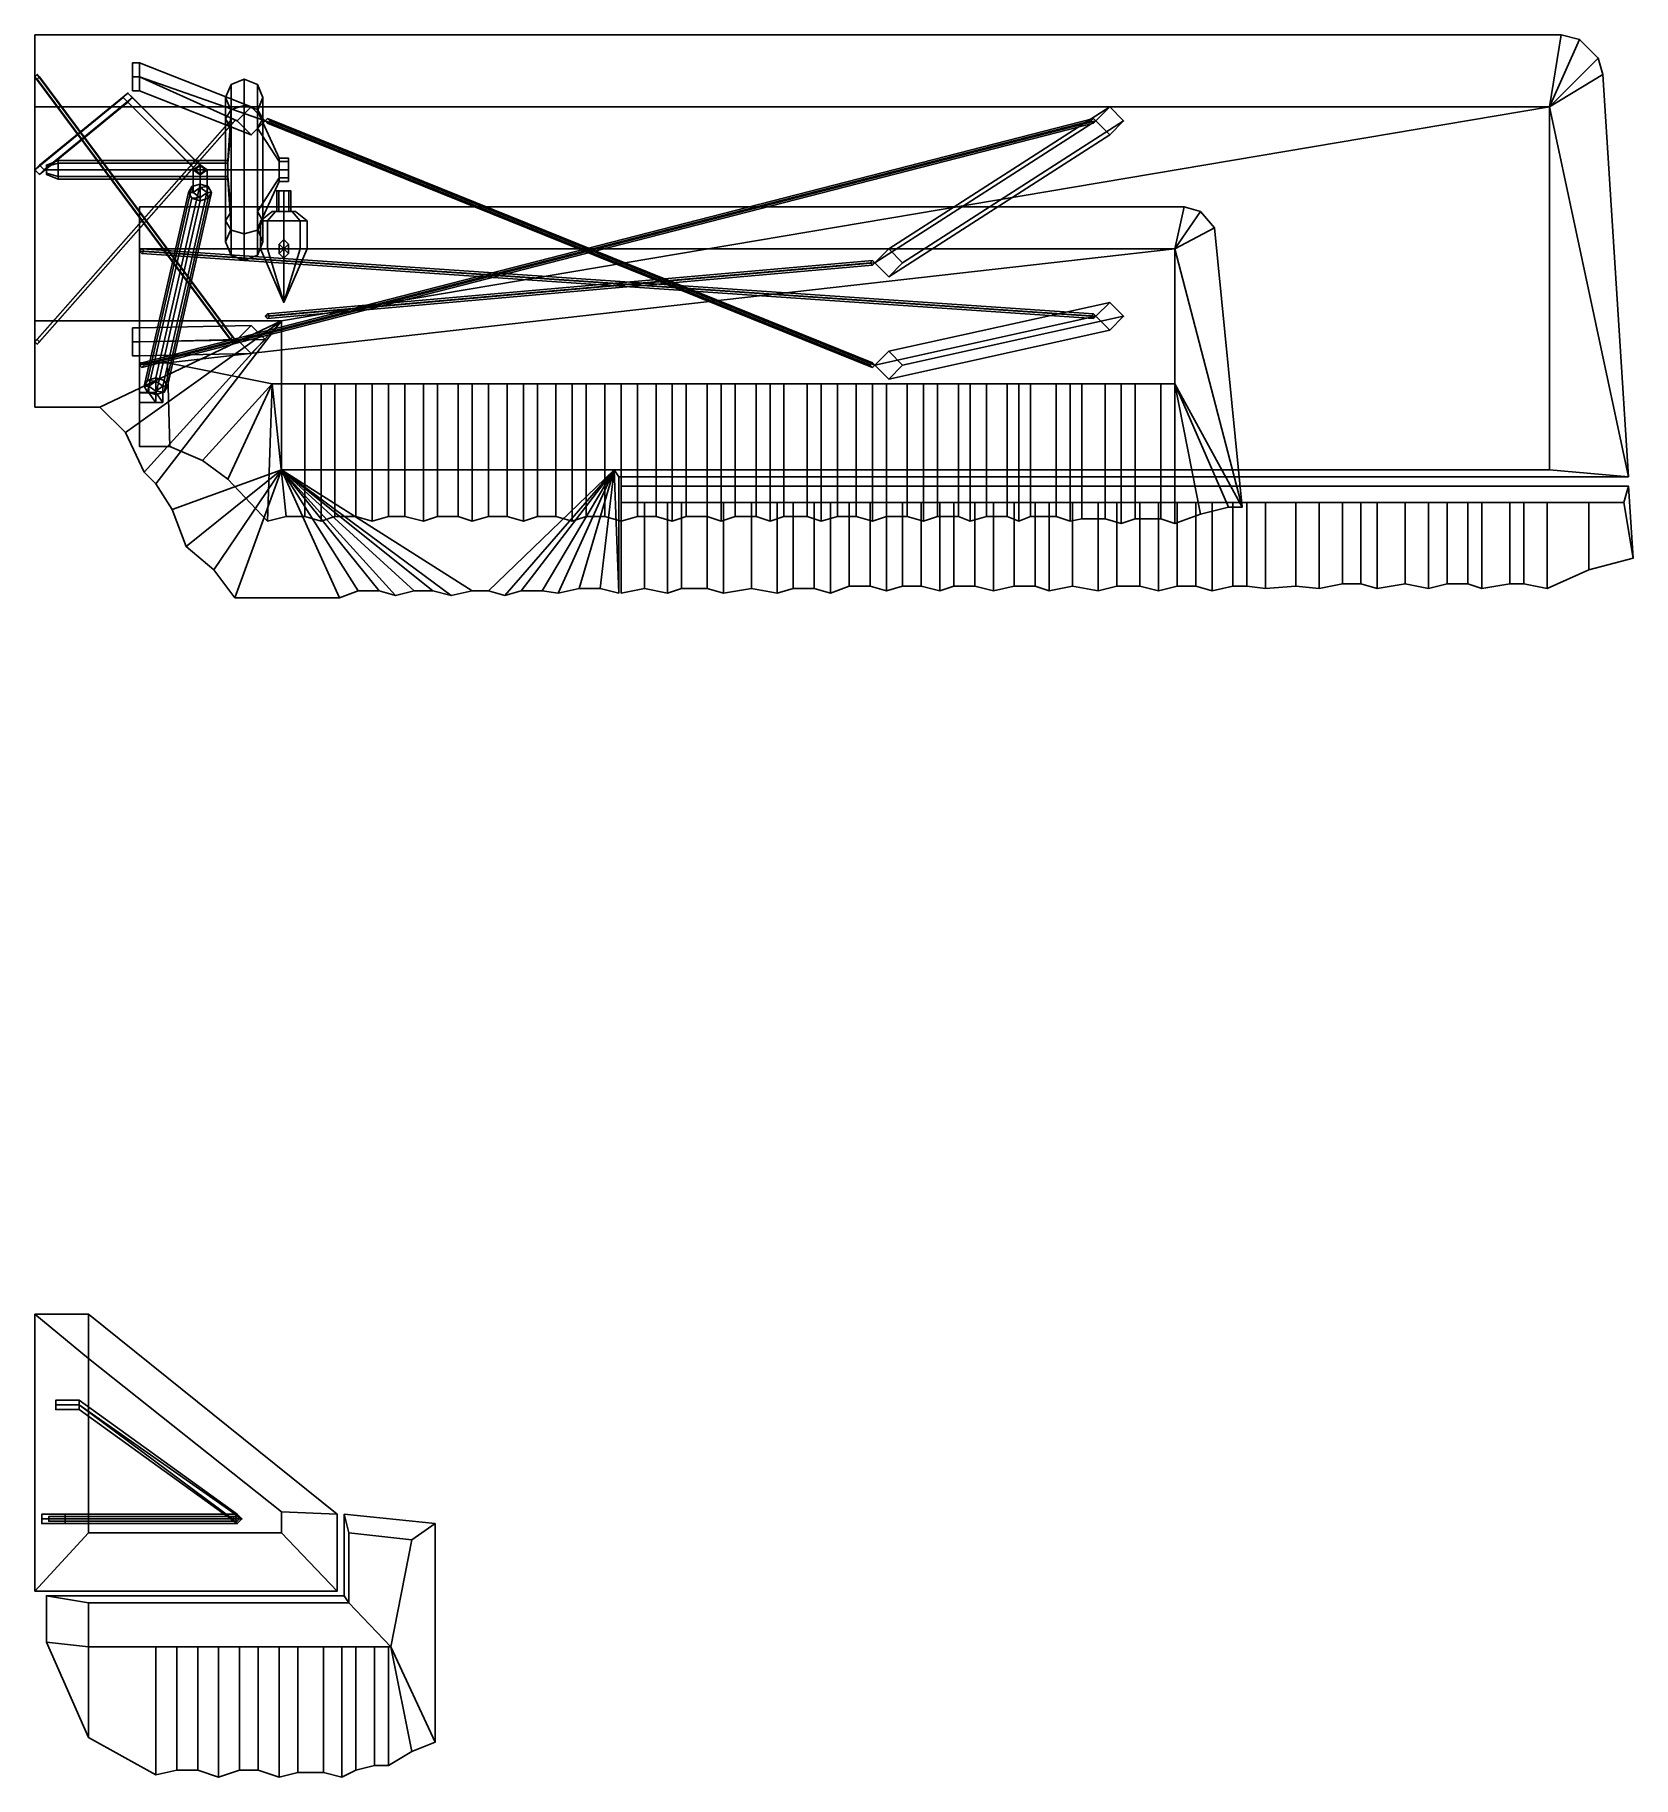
# Model space of a CAD drawing. Extents: x 0 to 6.87, y -4.4 to 3.09.
import ezdxf

# ---------------------------------------------------------------- set-up
doc = ezdxf.new("R2010")
doc.units = 0
doc.layers.add('W2', color=6, linetype='CONTINUOUS')

msp = doc.modelspace()

# ---------------------------------------------------------------- linework, layer by layer
at = {"layer": 'W2'}
for points in [[(6.51, 2.78, 1.83), (0, 2.78, 1.83), (0, 3.09, 1.63), (6.56, 3.09, 1.63)], [(6.56, 3.09, 1.63), (0, 3.09, 1.63), (0, 2.78, 1.43), (6.51, 2.78, 1.43)], [(6.51, 2.78, 1.83), (6.56, 3.09, 1.63), (6.64, 3.07, 1.63)], [(6.64, 3.07, 1.63), (6.56, 3.09, 1.63), (6.51, 2.78, 1.43)], [(6.51, 2.78, 1.83), (6.64, 3.07, 1.63), (6.72, 2.99, 1.63)], [(6.72, 2.99, 1.63), (6.64, 3.07, 1.63), (6.51, 2.78, 1.43)], [(0.42, 2.97, 0.55), (0.42, 2.91, 0.49), (0.45, 2.91, 0.49), (0.45, 2.97, 0.55)], [(0.42, 2.91, 0.61), (0.42, 2.97, 0.55), (0.45, 2.97, 0.55), (0.45, 2.91, 0.61)], [(0.45, 2.97, 0.55), (0.45, 2.91, 0.49), (0.99, 2.72, 1.43), (0.93, 2.78, 1.43)], [(0.45, 2.91, 0.61), (0.45, 2.97, 0.55), (0.93, 2.78, 1.43), (0.87, 2.72, 1.43)], [(6.51, 2.78, 1.83), (6.72, 2.99, 1.63), (6.74, 2.92, 1.63)], [(6.74, 2.92, 1.63), (6.72, 2.99, 1.63), (6.51, 2.78, 1.43)], [(0, 2.91, 0.97), (0.01, 2.92, 0.97), (0.85, 1.79, 1.43), (0.84, 1.78, 1.43)], [(0.01, 2.9, 0.97), (0, 2.91, 0.97), (0.84, 1.78, 1.43), (0.85, 1.77, 1.43)], [(0.01, 2.92, 0.97), (0.02, 2.91, 0.97), (0.86, 1.78, 1.43), (0.85, 1.79, 1.43)], [(0.02, 2.91, 0.97), (0.01, 2.9, 0.97), (0.85, 1.77, 1.43), (0.86, 1.78, 1.43)], [(0.42, 2.85, 0.55), (0.42, 2.91, 0.61), (0.45, 2.91, 0.61), (0.45, 2.85, 0.55)], [(0.42, 2.91, 0.49), (0.42, 2.85, 0.55), (0.45, 2.85, 0.55), (0.45, 2.91, 0.49)], [(0.45, 2.85, 0.55), (0.45, 2.91, 0.61), (0.87, 2.72, 1.43), (0.93, 2.66, 1.43)], [(0.45, 2.91, 0.49), (0.45, 2.85, 0.55), (0.93, 2.66, 1.43), (0.99, 2.72, 1.43)], [(0.82, 2.82, -1.36), (0.8434, 2.8766, -1.36), (0.8434, 2.7692, -1.1008), (0.82, 2.7292, -1.1408)], [(0.82, 2.7292, -1.5792), (0.8434, 2.7692, -1.6192), (0.8434, 2.8766, -1.36), (0.82, 2.82, -1.36)], [(0.8434, 2.8766, -1.36), (0.9, 2.9, -1.36), (0.9, 2.7858, -1.0842), (0.8434, 2.7692, -1.1008)], [(0.8434, 2.7692, -1.6192), (0.9, 2.7858, -1.6358), (0.9, 2.9, -1.36), (0.8434, 2.8766, -1.36)], [(0.9, 2.9, -1.36), (0.9566, 2.8766, -1.36), (0.9566, 2.7692, -1.1008), (0.9, 2.7858, -1.0842)], [(0.9, 2.7858, -1.6358), (0.9566, 2.7692, -1.6192), (0.9566, 2.8766, -1.36), (0.9, 2.9, -1.36)], [(0.9566, 2.8766, -1.36), (0.98, 2.82, -1.36), (0.98, 2.7292, -1.1408), (0.9566, 2.7692, -1.1008)], [(0.9566, 2.7692, -1.6192), (0.98, 2.7292, -1.5792), (0.98, 2.82, -1.36), (0.9566, 2.8766, -1.36)], [(6.51, 2.78, 1.83), (6.74, 2.92, 1.63), (6.85, 1.19, 1.63)], [(6.85, 1.19, 1.63), (6.74, 2.92, 1.63), (6.51, 2.78, 1.43)], [(0, 2.51, -1.29), (0.02, 2.53, -1.29), (0.4, 2.84, -0.5118), (0.38, 2.82, -0.5083)], [(0.02, 2.49, -1.29), (0, 2.51, -1.29), (0.38, 2.82, -0.5083), (0.4, 2.8, -0.5048)], [(6.51, 2.78, 1.43), (0, 2.78, 1.43), (0, 1.86, 1.43), (1.06, 1.86, 1.43)], [(1.06, 1.86, 1.83), (0, 1.86, 1.83), (0, 2.78, 1.83), (6.51, 2.78, 1.83)], [(0.02, 2.53, -1.29), (0.04, 2.51, -1.29), (0.42, 2.82, -0.5083), (0.4, 2.84, -0.5118)], [(0.04, 2.51, -1.29), (0.02, 2.49, -1.29), (0.4, 2.8, -0.5048), (0.42, 2.82, -0.5083)], [(0.69, 2.51, -1.36), (0.71, 2.5288, -1.3668), (0.4, 2.84, -0.5118), (0.38, 2.82, -0.5083)], [(0.38, 2.82, -0.5083), (0.4, 2.84, -0.5118), (0.4, 2.84, -0.36), (0.38, 2.82, -0.36)], [(0.71, 2.4912, -1.3532), (0.69, 2.51, -1.36), (0.38, 2.82, -0.5083), (0.4, 2.8, -0.5048)], [(0.4, 2.8, -0.5048), (0.38, 2.82, -0.5083), (0.38, 2.82, -0.36), (0.4, 2.8, -0.36)], [(0.71, 2.5288, -1.3668), (0.73, 2.51, -1.36), (0.42, 2.82, -0.5083), (0.4, 2.84, -0.5118)], [(0.4, 2.84, -0.5118), (0.42, 2.82, -0.5083), (0.42, 2.82, -0.36), (0.4, 2.84, -0.36)], [(0.73, 2.51, -1.36), (0.71, 2.4912, -1.3532), (0.4, 2.8, -0.5048), (0.42, 2.82, -0.5083)], [(0.42, 2.82, -0.5083), (0.4, 2.8, -0.5048), (0.4, 2.8, -0.36), (0.42, 2.82, -0.36)], [(0.8434, 2.7634, -1.36), (0.82, 2.82, -1.36), (0.82, 2.7292, -1.1408), (0.8434, 2.6892, -1.1808)], [(0.8434, 2.6892, -1.5392), (0.82, 2.7292, -1.5792), (0.82, 2.82, -1.36), (0.8434, 2.7634, -1.36)], [(0.8434, 2.51, -1.7266), (0.9, 2.51, -1.75), (0.9, 2.7858, -1.6358), (0.8434, 2.7692, -1.6192)], [(0.8434, 2.7692, -1.1008), (0.9, 2.7858, -1.0842), (0.9, 2.51, -0.97), (0.8434, 2.51, -0.9934)], [(0.9, 2.51, -1.75), (0.9566, 2.51, -1.7266), (0.9566, 2.7692, -1.6192), (0.9, 2.7858, -1.6358)], [(0.9, 2.7858, -1.0842), (0.9566, 2.7692, -1.1008), (0.9566, 2.51, -0.9934), (0.9, 2.51, -0.97)], [(0.98, 2.82, -1.36), (0.9566, 2.7634, -1.36), (0.9566, 2.6892, -1.1808), (0.98, 2.7292, -1.1408)], [(0.98, 2.7292, -1.5792), (0.9566, 2.6892, -1.5392), (0.9566, 2.7634, -1.36), (0.98, 2.82, -1.36)], [(6.51, 1.22, 1.83), (1.06, 1.22, 1.83), (1.06, 1.86, 1.83), (6.51, 2.78, 1.83)], [(6.51, 2.78, 1.43), (1.06, 1.86, 1.43), (1.06, 1.22, 1.43), (6.51, 1.22, 1.43)], [(3.61, 2.11, -0.11), (3.67, 2.17, -0.11), (4.62, 2.78, 1.43), (4.56, 2.72, 1.43)], [(3.67, 2.17, -0.11), (3.73, 2.11, -0.11), (4.68, 2.72, 1.43), (4.62, 2.78, 1.43)], [(6.85, 1.19, 1.63), (6.51, 2.78, 1.43), (6.51, 1.22, 1.43)], [(6.51, 1.22, 1.83), (6.51, 2.78, 1.83), (6.85, 1.19, 1.63)], [(0, 1.77, 0.97), (0.01, 1.78, 0.97), (0.85, 2.73, 1.43), (0.84, 2.72, 1.43)], [(0.01, 1.76, 0.97), (0, 1.77, 0.97), (0.84, 2.72, 1.43), (0.85, 2.71, 1.43)], [(0.01, 1.78, 0.97), (0.02, 1.77, 0.97), (0.86, 2.72, 1.43), (0.85, 2.73, 1.43)], [(0.02, 1.77, 0.97), (0.01, 1.76, 0.97), (0.85, 2.71, 1.43), (0.86, 2.72, 1.43)], [(0.45, 1.67, -0.11), (0.46, 1.68, -0.11), (4.55, 2.73, 1.43), (4.54, 2.72, 1.43)], [(0.46, 1.66, -0.11), (0.45, 1.67, -0.11), (4.54, 2.72, 1.43), (4.55, 2.71, 1.43)], [(0.46, 1.68, -0.11), (0.47, 1.67, -0.11), (4.56, 2.72, 1.43), (4.55, 2.73, 1.43)], [(0.47, 1.67, -0.11), (0.46, 1.66, -0.11), (4.55, 2.71, 1.43), (4.56, 2.72, 1.43)], [(0.82, 2.51, -1.67), (0.8434, 2.51, -1.7266), (0.8434, 2.7692, -1.6192), (0.82, 2.7292, -1.5792)], [(0.82, 2.7292, -1.1408), (0.8434, 2.7692, -1.1008), (0.8434, 2.51, -0.9934), (0.82, 2.51, -1.05)], [(0.8434, 2.51, -1.6134), (0.82, 2.51, -1.67), (0.82, 2.7292, -1.5792), (0.8434, 2.6892, -1.5392)], [(0.8434, 2.6892, -1.1808), (0.82, 2.7292, -1.1408), (0.82, 2.51, -1.05), (0.8434, 2.51, -1.1066)], [(0.83, 2.55, -1.36), (0.8434, 2.7634, -1.36), (0.8434, 2.6892, -1.1808), (0.83, 2.5383, -1.3317)], [(0.83, 2.5383, -1.3883), (0.8434, 2.6892, -1.5392), (0.8434, 2.7634, -1.36), (0.83, 2.55, -1.36)], [(0.9566, 2.51, -1.7266), (0.98, 2.51, -1.67), (0.98, 2.7292, -1.5792), (0.9566, 2.7692, -1.6192)], [(0.9566, 2.7692, -1.1008), (0.98, 2.7292, -1.1408), (0.98, 2.51, -1.05), (0.9566, 2.51, -0.9934)], [(0.9566, 2.6892, -1.1808), (0.9566, 2.7634, -1.36), (1.05, 2.56, -1.36), (1.05, 2.5454, -1.3246)], [(0.9566, 2.7634, -1.36), (0.9566, 2.6892, -1.5392), (1.05, 2.5454, -1.3954), (1.05, 2.56, -1.36)], [(0.98, 2.51, -1.67), (0.9566, 2.51, -1.6134), (0.9566, 2.6892, -1.5392), (0.98, 2.7292, -1.5792)], [(0.98, 2.7292, -1.1408), (0.9566, 2.6892, -1.1808), (0.9566, 2.51, -1.1066), (0.98, 2.51, -1.05)], [(3.59, 1.67, -0.11), (3.6, 1.68, -0.11), (1, 2.73, 1.43), (0.99, 2.72, 1.43)], [(3.6, 1.66, -0.11), (3.59, 1.67, -0.11), (0.99, 2.72, 1.43), (1, 2.71, 1.43)], [(3.6, 1.68, -0.11), (3.61, 1.67, -0.11), (1.01, 2.72, 1.43), (1, 2.73, 1.43)], [(3.61, 1.67, -0.11), (3.6, 1.66, -0.11), (1, 2.71, 1.43), (1.01, 2.72, 1.43)], [(3.67, 2.05, -0.11), (3.61, 2.11, -0.11), (4.56, 2.72, 1.43), (4.62, 2.66, 1.43)], [(3.73, 2.11, -0.11), (3.67, 2.05, -0.11), (4.62, 2.66, 1.43), (4.68, 2.72, 1.43)], [(0.83, 2.5383, -1.3317), (0.8434, 2.6892, -1.1808), (0.8434, 2.51, -1.1066), (0.83, 2.51, -1.32)], [(0.83, 2.51, -1.4), (0.8434, 2.51, -1.6134), (0.8434, 2.6892, -1.5392), (0.83, 2.5383, -1.3883)], [(0.9566, 2.51, -1.1066), (0.9566, 2.6892, -1.1808), (1.05, 2.5454, -1.3246), (1.05, 2.51, -1.31)], [(0.9566, 2.6892, -1.5392), (0.9566, 2.51, -1.6134), (1.05, 2.51, -1.41), (1.05, 2.5454, -1.3954)], [(0.1, 2.55, -1.36), (0.1, 2.5383, -1.3317), (0.05, 2.5241, -1.3459), (0.05, 2.53, -1.36)], [(0.1, 2.5383, -1.3883), (0.1, 2.55, -1.36), (0.05, 2.53, -1.36), (0.05, 2.5241, -1.3741)], [(0.1, 2.55, -1.36), (0.1, 2.5383, -1.3883), (0.83, 2.5383, -1.3883), (0.83, 2.55, -1.36)], [(0.1, 2.5383, -1.3317), (0.1, 2.55, -1.36), (0.83, 2.55, -1.36), (0.83, 2.5383, -1.3317)], [(1.05, 2.56, -1.36), (1.05, 2.5454, -1.3954), (1.09, 2.5454, -1.3954), (1.09, 2.56, -1.36)], [(1.05, 2.5454, -1.3246), (1.05, 2.56, -1.36), (1.09, 2.56, -1.36), (1.09, 2.5454, -1.3246)], [(1.09, 2.4746, -1.3246), (1.09, 2.56, -1.36), (1.09, 2.5454, -1.3954), (1.09, 2.46, -1.36)], [(1.09, 2.51, -1.31), (1.09, 2.5454, -1.3246), (1.09, 2.56, -1.36), (1.09, 2.4746, -1.3246)], [(0.1, 2.5383, -1.3317), (0.1, 2.51, -1.32), (0.05, 2.51, -1.34), (0.05, 2.5241, -1.3459)], [(0.1, 2.51, -1.4), (0.1, 2.5383, -1.3883), (0.05, 2.5241, -1.3741), (0.05, 2.51, -1.38)], [(0.1, 2.51, -1.32), (0.1, 2.4817, -1.3317), (0.05, 2.4959, -1.3459), (0.05, 2.51, -1.34)], [(0.1, 2.4817, -1.3883), (0.1, 2.51, -1.4), (0.05, 2.51, -1.38), (0.05, 2.4959, -1.3741)], [(0.1, 2.4817, -1.3317), (0.1, 2.47, -1.36), (0.05, 2.49, -1.36), (0.05, 2.4959, -1.3459)], [(0.1, 2.47, -1.36), (0.1, 2.4817, -1.3883), (0.05, 2.4959, -1.3741), (0.05, 2.49, -1.36)], [(0.1, 2.5383, -1.3883), (0.1, 2.51, -1.4), (0.83, 2.51, -1.4), (0.83, 2.5383, -1.3883)], [(0.1, 2.51, -1.32), (0.1, 2.5383, -1.3317), (0.83, 2.5383, -1.3317), (0.83, 2.51, -1.32)], [(0.1, 2.51, -1.4), (0.1, 2.4817, -1.3883), (0.83, 2.4817, -1.3883), (0.83, 2.51, -1.4)], [(0.1, 2.4817, -1.3317), (0.1, 2.51, -1.32), (0.83, 2.51, -1.32), (0.83, 2.4817, -1.3317)], [(0.1, 2.4817, -1.3883), (0.1, 2.47, -1.36), (0.83, 2.47, -1.36), (0.83, 2.4817, -1.3883)], [(0.1, 2.47, -1.36), (0.1, 2.4817, -1.3317), (0.83, 2.4817, -1.3317), (0.83, 2.47, -1.36)], [(0.68, 2.51, -1.36), (0.71, 2.5316, -1.3392), (0.71, 2.4343, -1.2385), (0.68, 2.4127, -1.2593)], [(0.71, 2.4884, -1.3808), (0.68, 2.51, -1.36), (0.68, 2.4127, -1.2593), (0.71, 2.3912, -1.2801)], [(0.71, 2.5316, -1.3392), (0.74, 2.51, -1.36), (0.74, 2.4127, -1.2593), (0.71, 2.4343, -1.2385)], [(0.74, 2.51, -1.36), (0.71, 2.4884, -1.3808), (0.71, 2.3912, -1.2801), (0.74, 2.4127, -1.2593)], [(0.82, 2.2908, -1.5792), (0.8434, 2.2508, -1.6192), (0.8434, 2.51, -1.7266), (0.82, 2.51, -1.67)], [(0.8434, 2.3308, -1.5392), (0.82, 2.2908, -1.5792), (0.82, 2.51, -1.67), (0.8434, 2.51, -1.6134)], [(0.82, 2.51, -1.05), (0.8434, 2.51, -0.9934), (0.8434, 2.2508, -1.1008), (0.82, 2.2908, -1.1408)], [(0.8434, 2.51, -1.1066), (0.82, 2.51, -1.05), (0.82, 2.2908, -1.1408), (0.8434, 2.3308, -1.1808)], [(0.83, 2.51, -1.32), (0.8434, 2.51, -1.1066), (0.8434, 2.3308, -1.1808), (0.83, 2.4817, -1.3317)], [(0.83, 2.4817, -1.3883), (0.8434, 2.3308, -1.5392), (0.8434, 2.51, -1.6134), (0.83, 2.51, -1.4)], [(0.83, 2.4817, -1.3317), (0.8434, 2.3308, -1.1808), (0.8434, 2.2566, -1.36), (0.83, 2.47, -1.36)], [(0.83, 2.47, -1.36), (0.8434, 2.2566, -1.36), (0.8434, 2.3308, -1.5392), (0.83, 2.4817, -1.3883)], [(0.8434, 2.2508, -1.6192), (0.9, 2.2342, -1.6358), (0.9, 2.51, -1.75), (0.8434, 2.51, -1.7266)], [(0.8434, 2.51, -0.9934), (0.9, 2.51, -0.97), (0.9, 2.2342, -1.0842), (0.8434, 2.2508, -1.1008)], [(0.9, 2.2342, -1.6358), (0.9566, 2.2508, -1.6192), (0.9566, 2.51, -1.7266), (0.9, 2.51, -1.75)], [(0.9, 2.51, -0.97), (0.9566, 2.51, -0.9934), (0.9566, 2.2508, -1.1008), (0.9, 2.2342, -1.0842)], [(0.9566, 2.3308, -1.1808), (0.9566, 2.51, -1.1066), (1.05, 2.51, -1.31), (1.05, 2.4746, -1.3246)], [(0.9566, 2.51, -1.6134), (0.9566, 2.3308, -1.5392), (1.05, 2.4746, -1.3954), (1.05, 2.51, -1.41)], [(0.9566, 2.2508, -1.6192), (0.98, 2.2908, -1.5792), (0.98, 2.51, -1.67), (0.9566, 2.51, -1.7266)], [(0.98, 2.2908, -1.5792), (0.9566, 2.3308, -1.5392), (0.9566, 2.51, -1.6134), (0.98, 2.51, -1.67)], [(0.9566, 2.51, -0.9934), (0.98, 2.51, -1.05), (0.98, 2.2908, -1.1408), (0.9566, 2.2508, -1.1008)], [(0.98, 2.51, -1.05), (0.9566, 2.51, -1.1066), (0.9566, 2.3308, -1.1808), (0.98, 2.2908, -1.1408)], [(0.9566, 2.2566, -1.36), (0.9566, 2.3308, -1.1808), (1.05, 2.4746, -1.3246), (1.05, 2.46, -1.36)], [(0.9566, 2.3308, -1.5392), (0.9566, 2.2566, -1.36), (1.05, 2.46, -1.36), (1.05, 2.4746, -1.3954)], [(1.05, 2.5454, -1.3954), (1.05, 2.51, -1.41), (1.09, 2.51, -1.41), (1.09, 2.5454, -1.3954)], [(1.05, 2.51, -1.31), (1.05, 2.5454, -1.3246), (1.09, 2.5454, -1.3246), (1.09, 2.51, -1.31)], [(1.05, 2.51, -1.41), (1.05, 2.4746, -1.3954), (1.09, 2.4746, -1.3954), (1.09, 2.51, -1.41)], [(1.05, 2.4746, -1.3246), (1.05, 2.51, -1.31), (1.09, 2.51, -1.31), (1.09, 2.4746, -1.3246)], [(1.05, 2.4746, -1.3954), (1.05, 2.46, -1.36), (1.09, 2.46, -1.36), (1.09, 2.4746, -1.3954)], [(1.05, 2.46, -1.36), (1.05, 2.4746, -1.3246), (1.09, 2.4746, -1.3246), (1.09, 2.46, -1.36)], [(1.09, 2.46, -1.36), (1.09, 2.5454, -1.3954), (1.09, 2.51, -1.41), (1.09, 2.4746, -1.3954)], [(0.66, 2.4127, -1.2593), (0.6746, 2.4382, -1.2347), (0.4846, 1.6046, -0.3715), (0.47, 1.5792, -0.3961)], [(0.6746, 2.3873, -1.2839), (0.66, 2.4127, -1.2593), (0.47, 1.5792, -0.3961), (0.4846, 1.5537, -0.4206)], [(0.6746, 2.4382, -1.2347), (0.71, 2.4487, -1.2246), (0.52, 1.6151, -0.3614), (0.4846, 1.6046, -0.3715)], [(0.71, 2.4487, -1.2246), (0.7454, 2.4382, -1.2347), (0.5554, 1.6046, -0.3715), (0.52, 1.6151, -0.3614)], [(0.7454, 2.4382, -1.2347), (0.76, 2.4127, -1.2593), (0.57, 1.5792, -0.3961), (0.5554, 1.6046, -0.3715)], [(0.76, 2.4127, -1.2593), (0.7454, 2.3873, -1.2839), (0.5554, 1.5537, -0.4206), (0.57, 1.5792, -0.3961)], [(0.6746, 2.4382, -1.2347), (0.66, 2.4127, -1.2593), (0.66, 2.4127, -1.2593), (0.68, 2.4127, -1.2593)], [(0.66, 2.4127, -1.2593), (0.6746, 2.3873, -1.2839), (0.71, 2.3912, -1.2801), (0.68, 2.4127, -1.2593)], [(0.71, 2.4487, -1.2246), (0.6746, 2.4382, -1.2347), (0.68, 2.4127, -1.2593), (0.71, 2.4343, -1.2385)], [(0.7454, 2.4382, -1.2347), (0.71, 2.4487, -1.2246), (0.71, 2.4487, -1.2246), (0.71, 2.4343, -1.2385)], [(0.76, 2.4127, -1.2593), (0.7454, 2.4382, -1.2347), (0.71, 2.4343, -1.2385), (0.74, 2.4127, -1.2593)], [(0.71, 2.3768, -1.294), (0.7454, 2.3873, -1.2839), (0.74, 2.4127, -1.2593), (0.71, 2.3912, -1.2801)], [(0.7454, 2.3873, -1.2839), (0.76, 2.4127, -1.2593), (0.76, 2.4127, -1.2593), (0.74, 2.4127, -1.2593)], [(1.0488, 2.42, -0.6112), (1.07, 2.42, -0.62), (1.0912, 2.42, -0.6112), (1.04, 2.42, -0.59)], [(1.04, 2.42, -0.59), (1.0912, 2.42, -0.6112), (1.1, 2.42, -0.59), (1.0488, 2.42, -0.5688)], [(1.0488, 2.42, -0.6112), (1.04, 2.42, -0.59), (1.04, 2.33, -0.59), (1.0488, 2.33, -0.6112)], [(1.04, 2.42, -0.59), (1.0488, 2.42, -0.5688), (1.0488, 2.33, -0.5688), (1.04, 2.33, -0.59)], [(1.0488, 2.42, -0.5688), (1.1, 2.42, -0.59), (1.0912, 2.42, -0.5688), (1.07, 2.42, -0.56)], [(1.07, 2.42, -0.62), (1.0488, 2.42, -0.6112), (1.0488, 2.33, -0.6112), (1.07, 2.33, -0.62)], [(1.0488, 2.42, -0.5688), (1.07, 2.42, -0.56), (1.07, 2.33, -0.56), (1.0488, 2.33, -0.5688)], [(1.0912, 2.42, -0.6112), (1.07, 2.42, -0.62), (1.07, 2.33, -0.62), (1.0912, 2.33, -0.6112)], [(1.07, 2.42, -0.56), (1.0912, 2.42, -0.5688), (1.0912, 2.33, -0.5688), (1.07, 2.33, -0.56)], [(1.1, 2.42, -0.59), (1.0912, 2.42, -0.6112), (1.0912, 2.33, -0.6112), (1.1, 2.33, -0.59)], [(1.0912, 2.42, -0.5688), (1.1, 2.42, -0.59), (1.1, 2.33, -0.59), (1.0912, 2.33, -0.5688)], [(4.9, 2.17, -0.11), (0.45, 2.17, -0.11), (0.45, 2.35, -0.27), (4.94, 2.35, -0.27)], [(4.94, 2.35, -0.27), (0.45, 2.35, -0.27), (0.45, 2.17, -0.35), (4.9, 2.17, -0.35)], [(0.71, 2.3768, -1.294), (0.6746, 2.3873, -1.2839), (0.4846, 1.5537, -0.4206), (0.52, 1.5432, -0.4308)], [(0.7454, 2.3873, -1.2839), (0.71, 2.3768, -1.294), (0.52, 1.5432, -0.4308), (0.5554, 1.5537, -0.4206)], [(0.6746, 2.3873, -1.2839), (0.71, 2.3768, -1.294), (0.71, 2.3768, -1.294), (0.71, 2.3912, -1.2801)], [(0.8434, 2.3308, -1.1808), (0.82, 2.2908, -1.1408), (0.82, 2.2, -1.36), (0.8434, 2.2566, -1.36)], [(0.8434, 2.2566, -1.36), (0.82, 2.2, -1.36), (0.82, 2.2908, -1.5792), (0.8434, 2.3308, -1.5392)], [(0.98, 2.2908, -1.1408), (0.9566, 2.3308, -1.1808), (0.9566, 2.2566, -1.36), (0.98, 2.2, -1.36)], [(0.98, 2.2, -1.36), (0.9566, 2.2566, -1.36), (0.9566, 2.3308, -1.5392), (0.98, 2.2908, -1.5792)], [(0.9993, 2.29, -0.5193), (0.97, 2.29, -0.59), (1.02, 2.33, -0.59), (1.0346, 2.33, -0.5546)], [(0.97, 2.29, -0.59), (0.9993, 2.29, -0.6607), (1.0346, 2.33, -0.6254), (1.02, 2.33, -0.59)], [(0.9993, 2.29, -0.6607), (1.07, 2.29, -0.69), (1.07, 2.33, -0.64), (1.0346, 2.33, -0.6254)], [(1.07, 2.29, -0.49), (0.9993, 2.29, -0.5193), (1.0346, 2.33, -0.5546), (1.07, 2.33, -0.54)], [(1.04, 2.33, -0.59), (1.0488, 2.33, -0.5688), (1.0346, 2.33, -0.5546), (1.02, 2.33, -0.59)], [(1.0488, 2.33, -0.6112), (1.04, 2.33, -0.59), (1.02, 2.33, -0.59), (1.0346, 2.33, -0.6254)], [(1.0488, 2.33, -0.5688), (1.07, 2.33, -0.56), (1.07, 2.33, -0.54), (1.0346, 2.33, -0.5546)], [(1.07, 2.33, -0.62), (1.0488, 2.33, -0.6112), (1.0346, 2.33, -0.6254), (1.07, 2.33, -0.64)], [(1.07, 2.29, -0.69), (1.1407, 2.29, -0.6607), (1.1054, 2.33, -0.6254), (1.07, 2.33, -0.64)], [(1.0912, 2.33, -0.6112), (1.07, 2.33, -0.62), (1.07, 2.33, -0.64), (1.1054, 2.33, -0.6254)], [(1.07, 2.33, -0.56), (1.0912, 2.33, -0.5688), (1.1054, 2.33, -0.5546), (1.07, 2.33, -0.54)], [(1.1407, 2.29, -0.5193), (1.07, 2.29, -0.49), (1.07, 2.33, -0.54), (1.1054, 2.33, -0.5546)], [(1.1, 2.33, -0.59), (1.0912, 2.33, -0.6112), (1.1054, 2.33, -0.6254), (1.12, 2.33, -0.59)], [(1.0912, 2.33, -0.5688), (1.1, 2.33, -0.59), (1.12, 2.33, -0.59), (1.1054, 2.33, -0.5546)], [(1.17, 2.29, -0.59), (1.1407, 2.29, -0.5193), (1.1054, 2.33, -0.5546), (1.12, 2.33, -0.59)], [(1.1407, 2.29, -0.6607), (1.17, 2.29, -0.59), (1.12, 2.33, -0.59), (1.1054, 2.33, -0.6254)], [(4.9, 2.17, -0.11), (4.9, 2.17, -0.11), (4.94, 2.35, -0.27), (5.01, 2.33, -0.27)], [(5.01, 2.33, -0.27), (4.94, 2.35, -0.27), (4.9, 2.17, -0.35)], [(4.9, 2.17, -0.11), (4.9, 2.17, -0.11), (5.01, 2.33, -0.27), (5.07, 2.26, -0.27)], [(5.07, 2.26, -0.27), (5.01, 2.33, -0.27), (4.9, 2.17, -0.35)], [(0.82, 2.2908, -1.1408), (0.8434, 2.2508, -1.1008), (0.8434, 2.1434, -1.36), (0.82, 2.2, -1.36)], [(0.82, 2.2, -1.36), (0.8434, 2.1434, -1.36), (0.8434, 2.2508, -1.6192), (0.82, 2.2908, -1.5792)], [(0.8434, 2.2508, -1.1008), (0.9, 2.2342, -1.0842), (0.9, 2.12, -1.36), (0.8434, 2.1434, -1.36)], [(0.8434, 2.1434, -1.36), (0.9, 2.12, -1.36), (0.9, 2.2342, -1.6358), (0.8434, 2.2508, -1.6192)], [(0.9, 2.2342, -1.0842), (0.9566, 2.2508, -1.1008), (0.9566, 2.1434, -1.36), (0.9, 2.12, -1.36)], [(0.9, 2.12, -1.36), (0.9566, 2.1434, -1.36), (0.9566, 2.2508, -1.6192), (0.9, 2.2342, -1.6358)], [(0.9566, 2.2508, -1.1008), (0.98, 2.2908, -1.1408), (0.98, 2.2, -1.36), (0.9566, 2.1434, -1.36)], [(0.9566, 2.1434, -1.36), (0.98, 2.2, -1.36), (0.98, 2.2908, -1.5792), (0.9566, 2.2508, -1.6192)], [(0.9993, 2.29, -0.6607), (0.97, 2.29, -0.59), (0.97, 2.17, -0.59), (0.9993, 2.17, -0.6607)], [(0.97, 2.29, -0.59), (0.9993, 2.29, -0.5193), (0.9993, 2.17, -0.5193), (0.97, 2.17, -0.59)], [(1.07, 2.29, -0.69), (0.9993, 2.29, -0.6607), (0.9993, 2.17, -0.6607), (1.07, 2.17, -0.69)], [(0.9993, 2.29, -0.5193), (1.07, 2.29, -0.49), (1.07, 2.17, -0.49), (0.9993, 2.17, -0.5193)], [(1.1407, 2.29, -0.6607), (1.07, 2.29, -0.69), (1.07, 2.17, -0.69), (1.1407, 2.17, -0.6607)], [(1.07, 2.29, -0.49), (1.1407, 2.29, -0.5193), (1.1407, 2.17, -0.5193), (1.07, 2.17, -0.49)], [(1.17, 2.29, -0.59), (1.1407, 2.29, -0.6607), (1.1407, 2.17, -0.6607), (1.17, 2.17, -0.59)], [(1.1407, 2.29, -0.5193), (1.17, 2.29, -0.59), (1.17, 2.17, -0.59), (1.1407, 2.17, -0.5193)], [(4.9, 2.17, -0.11), (4.9, 2.17, -0.11), (5.07, 2.26, -0.27), (5.19, 1.06, -0.27)], [(5.19, 1.06, -0.27), (5.07, 2.26, -0.27), (4.9, 2.17, -0.35)], [(1.05, 2.19, -0.51), (1.07, 2.21, -0.49), (1.07, 2.17, -0.35), (1.05, 2.15, -0.35)], [(1.07, 2.17, -0.49), (1.05, 2.19, -0.51), (1.05, 2.15, -0.35), (1.07, 2.13, -0.35)], [(1.07, 2.21, -0.49), (1.09, 2.19, -0.51), (1.09, 2.15, -0.35), (1.07, 2.17, -0.35)], [(1.09, 2.19, -0.51), (1.07, 2.17, -0.49), (1.07, 2.13, -0.35), (1.09, 2.15, -0.35)], [(4.9, 2.17, -0.35), (0.45, 2.17, -0.35), (0.45, 1.68, -0.35), (0.57, 1.68, -0.35)], [(0.45, 2.16, -0.11), (0.46, 2.17, -0.11), (4.55, 1.89, 1.43), (4.54, 1.88, 1.43)], [(0.57, 1.68, -0.11), (0.45, 1.68, -0.11), (0.45, 2.17, -0.11), (4.9, 2.17, -0.11)], [(0.46, 2.15, -0.11), (0.45, 2.16, -0.11), (4.54, 1.88, 1.43), (4.55, 1.87, 1.43)], [(0.46, 2.17, -0.11), (0.47, 2.16, -0.11), (4.56, 1.88, 1.43), (4.55, 1.89, 1.43)], [(0.47, 2.16, -0.11), (0.46, 2.15, -0.11), (4.55, 1.87, 1.43), (4.56, 1.88, 1.43)], [(4.9, 2.17, -0.35), (0.57, 1.68, -0.35), (1.02, 1.59, -0.35), (4.9, 1.59, -0.35)], [(4.9, 1.59, -0.11), (1.02, 1.59, -0.11), (0.57, 1.68, -0.11), (4.9, 2.17, -0.11)], [(0.9993, 2.17, -0.6607), (0.97, 2.17, -0.59), (1.07, 1.94, -0.59)], [(0.97, 2.17, -0.59), (0.9993, 2.17, -0.5193), (1.07, 1.94, -0.59)], [(3.59, 2.11, -0.11), (3.6, 2.12, -0.11), (1, 1.89, 1.43), (0.99, 1.88, 1.43)], [(3.6, 2.1, -0.11), (3.59, 2.11, -0.11), (0.99, 1.88, 1.43), (1, 1.87, 1.43)], [(1.07, 2.17, -0.69), (0.9993, 2.17, -0.6607), (1.07, 1.94, -0.59)], [(0.9993, 2.17, -0.5193), (1.07, 2.17, -0.49), (1.07, 1.94, -0.59)], [(3.6, 2.12, -0.11), (3.61, 2.11, -0.11), (1.01, 1.88, 1.43), (1, 1.89, 1.43)], [(3.61, 2.11, -0.11), (3.6, 2.1, -0.11), (1, 1.87, 1.43), (1.01, 1.88, 1.43)], [(1.1407, 2.17, -0.6607), (1.07, 2.17, -0.69), (1.07, 1.94, -0.59)], [(1.17, 2.17, -0.59), (1.1407, 2.17, -0.6607), (1.07, 1.94, -0.59)], [(1.1407, 2.17, -0.5193), (1.17, 2.17, -0.59), (1.07, 1.94, -0.59)], [(1.07, 2.17, -0.49), (1.1407, 2.17, -0.5193), (1.07, 1.94, -0.59)], [(4.9, 1.59, -0.11), (4.9, 1.59, -0.11), (4.9, 2.17, -0.11), (5.19, 1.06, -0.27)], [(5.19, 1.06, -0.27), (4.9, 2.17, -0.35), (4.9, 1.59, -0.35)], [(3.61, 1.67, -0.11), (3.67, 1.73, -0.11), (4.62, 1.94, 1.43), (4.56, 1.88, 1.43)], [(3.67, 1.61, -0.11), (3.61, 1.67, -0.11), (4.56, 1.88, 1.43), (4.62, 1.82, 1.43)], [(3.67, 1.73, -0.11), (3.73, 1.67, -0.11), (4.68, 1.88, 1.43), (4.62, 1.94, 1.43)], [(3.73, 1.67, -0.11), (3.67, 1.61, -0.11), (4.62, 1.82, 1.43), (4.68, 1.88, 1.43)], [(1.06, 1.86, 1.43), (0, 1.86, 1.43), (0, 1.49, 1.63), (0.28, 1.49, 1.63)], [(0.28, 1.49, 1.63), (0, 1.49, 1.63), (0, 1.86, 1.83), (1.06, 1.86, 1.83)], [(1.06, 1.86, 1.43), (1.06, 1.86, 1.43), (0.28, 1.49, 1.63), (0.39, 1.38, 1.63)], [(0.39, 1.38, 1.63), (0.28, 1.49, 1.63), (1.06, 1.86, 1.83)], [(1.06, 1.86, 1.43), (1.06, 1.86, 1.43), (0.39, 1.38, 1.63), (0.47, 1.21, 1.63)], [(0.47, 1.21, 1.63), (0.39, 1.38, 1.63), (1.06, 1.86, 1.83)], [(0.42, 1.83, 0.55), (0.42, 1.77, 0.49), (0.45, 1.77, 0.49), (0.45, 1.83, 0.55)], [(0.42, 1.77, 0.61), (0.42, 1.83, 0.55), (0.45, 1.83, 0.55), (0.45, 1.77, 0.61)], [(0.45, 1.83, 0.55), (0.45, 1.77, 0.49), (0.99, 1.78, 1.43), (0.93, 1.84, 1.43)], [(0.45, 1.77, 0.61), (0.45, 1.83, 0.55), (0.93, 1.84, 1.43), (0.87, 1.78, 1.43)], [(1.06, 1.86, 1.43), (1.06, 1.86, 1.43), (0.47, 1.21, 1.63), (0.52, 1.16, 1.63)], [(0.52, 1.16, 1.63), (0.47, 1.21, 1.63), (1.06, 1.86, 1.83)], [(1.06, 1.22, 1.43), (1.06, 1.86, 1.43), (0.52, 1.16, 1.63), (0.59, 1.05, 1.63)], [(0.59, 1.05, 1.63), (0.52, 1.16, 1.63), (1.06, 1.86, 1.83), (1.06, 1.22, 1.83)], [(0.42, 1.71, 0.55), (0.42, 1.77, 0.61), (0.45, 1.77, 0.61), (0.45, 1.71, 0.55)], [(0.42, 1.77, 0.49), (0.42, 1.71, 0.55), (0.45, 1.71, 0.55), (0.45, 1.77, 0.49)], [(0.45, 1.71, 0.55), (0.45, 1.77, 0.61), (0.87, 1.78, 1.43), (0.93, 1.72, 1.43)], [(0.45, 1.77, 0.49), (0.45, 1.71, 0.55), (0.93, 1.72, 1.43), (0.99, 1.78, 1.43)], [(0.58, 1.32, -0.27), (0.45, 1.32, -0.27), (0.45, 1.68, -0.11), (0.57, 1.68, -0.11)], [(0.57, 1.68, -0.35), (0.45, 1.68, -0.35), (0.45, 1.32, -0.27), (0.58, 1.32, -0.27)], [(0.72, 1.26, -0.27), (0.58, 1.32, -0.27), (0.57, 1.68, -0.11), (1.02, 1.59, -0.11)], [(1.02, 1.59, -0.35), (0.57, 1.68, -0.35), (0.58, 1.32, -0.27), (0.72, 1.26, -0.27)], [(0.47, 1.5792, -0.3961), (0.4846, 1.6046, -0.3715), (0.52, 1.6007, -0.3752), (0.49, 1.5792, -0.3961)], [(0.4846, 1.5537, -0.4206), (0.47, 1.5792, -0.3961), (0.47, 1.5792, -0.3961), (0.49, 1.5792, -0.3961)], [(0.4846, 1.6046, -0.3715), (0.52, 1.6151, -0.3614), (0.52, 1.6151, -0.3614), (0.52, 1.6007, -0.3752)], [(0.52, 1.5432, -0.4308), (0.4846, 1.5537, -0.4206), (0.49, 1.5792, -0.3961), (0.52, 1.5576, -0.4169)], [(0.49, 1.5792, -0.3961), (0.52, 1.6007, -0.3752), (0.52, 1.5521, -0.3249), (0.49, 1.5514, -0.3673)], [(0.52, 1.5576, -0.4169), (0.49, 1.5792, -0.3961), (0.49, 1.5514, -0.3673), (0.52, 1.509, -0.3666)], [(0.52, 1.6151, -0.3614), (0.5554, 1.6046, -0.3715), (0.55, 1.5792, -0.3961), (0.52, 1.6007, -0.3752)], [(0.52, 1.6007, -0.3752), (0.55, 1.5792, -0.3961), (0.55, 1.5097, -0.3242), (0.52, 1.5521, -0.3249)], [(0.57, 1.5792, -0.3961), (0.5554, 1.5537, -0.4206), (0.52, 1.5576, -0.4169), (0.55, 1.5792, -0.3961)], [(0.55, 1.5792, -0.3961), (0.52, 1.5576, -0.4169), (0.52, 1.509, -0.3666), (0.55, 1.5097, -0.3242)], [(0.5554, 1.6046, -0.3715), (0.57, 1.5792, -0.3961), (0.57, 1.5792, -0.3961), (0.55, 1.5792, -0.3961)], [(0.83, 1.18, -0.27), (0.72, 1.26, -0.27), (1.02, 1.59, -0.11)], [(1.02, 1.59, -0.35), (1.02, 1.59, -0.35), (0.72, 1.26, -0.27), (0.83, 1.18, -0.27)], [(1, 1, -0.27), (0.83, 1.18, -0.27), (1.02, 1.59, -0.11)], [(1.02, 1.59, -0.35), (1.02, 1.59, -0.35), (0.83, 1.18, -0.27), (1, 1, -0.27)], [(1.08, 1.02, -0.27), (1, 1, -0.27), (1.02, 1.59, -0.11)], [(1.02, 1.59, -0.35), (1.02, 1.59, -0.35), (1, 1, -0.27), (1.08, 1.02, -0.27)], [(1.16, 1.02, -0.27), (1.08, 1.02, -0.27), (1.02, 1.59, -0.11), (1.16, 1.59, -0.11)], [(1.16, 1.59, -0.35), (1.02, 1.59, -0.35), (1.08, 1.02, -0.27), (1.16, 1.02, -0.27)], [(1.23, 1, -0.27), (1.16, 1.02, -0.27), (1.16, 1.59, -0.11), (1.23, 1.59, -0.11)], [(1.23, 1.59, -0.35), (1.16, 1.59, -0.35), (1.16, 1.02, -0.27), (1.23, 1, -0.27)], [(1.29, 1.02, -0.27), (1.23, 1, -0.27), (1.23, 1.59, -0.11), (1.29, 1.59, -0.11)], [(1.29, 1.59, -0.35), (1.23, 1.59, -0.35), (1.23, 1, -0.27), (1.29, 1.02, -0.27)], [(1.38, 1.02, -0.27), (1.29, 1.02, -0.27), (1.29, 1.59, -0.11), (1.38, 1.59, -0.11)], [(1.38, 1.59, -0.35), (1.29, 1.59, -0.35), (1.29, 1.02, -0.27), (1.38, 1.02, -0.27)], [(1.45, 1, -0.27), (1.38, 1.02, -0.27), (1.38, 1.59, -0.11), (1.45, 1.59, -0.11)], [(1.45, 1.59, -0.35), (1.38, 1.59, -0.35), (1.38, 1.02, -0.27), (1.45, 1, -0.27)], [(1.52, 1.02, -0.27), (1.45, 1, -0.27), (1.45, 1.59, -0.11), (1.52, 1.59, -0.11)], [(1.52, 1.59, -0.35), (1.45, 1.59, -0.35), (1.45, 1, -0.27), (1.52, 1.02, -0.27)], [(1.59, 1.02, -0.27), (1.52, 1.02, -0.27), (1.52, 1.59, -0.11), (1.59, 1.59, -0.11)], [(1.59, 1.59, -0.35), (1.52, 1.59, -0.35), (1.52, 1.02, -0.27), (1.59, 1.02, -0.27)], [(1.67, 1, -0.27), (1.59, 1.02, -0.27), (1.59, 1.59, -0.11), (1.67, 1.59, -0.11)], [(1.67, 1.59, -0.35), (1.59, 1.59, -0.35), (1.59, 1.02, -0.27), (1.67, 1, -0.27)], [(1.73, 1.02, -0.27), (1.67, 1, -0.27), (1.67, 1.59, -0.11), (1.73, 1.59, -0.11)], [(1.73, 1.59, -0.35), (1.67, 1.59, -0.35), (1.67, 1, -0.27), (1.73, 1.02, -0.27)], [(1.82, 1.02, -0.27), (1.73, 1.02, -0.27), (1.73, 1.59, -0.11), (1.82, 1.59, -0.11)], [(1.82, 1.59, -0.35), (1.73, 1.59, -0.35), (1.73, 1.02, -0.27), (1.82, 1.02, -0.27)], [(1.88, 1, -0.27), (1.82, 1.02, -0.27), (1.82, 1.59, -0.11), (1.88, 1.59, -0.11)], [(1.88, 1.59, -0.35), (1.82, 1.59, -0.35), (1.82, 1.02, -0.27), (1.88, 1, -0.27)], [(1.95, 1.02, -0.27), (1.88, 1, -0.27), (1.88, 1.59, -0.11), (1.95, 1.59, -0.11)], [(1.95, 1.59, -0.35), (1.88, 1.59, -0.35), (1.88, 1, -0.27), (1.95, 1.02, -0.27)], [(2.03, 1.02, -0.27), (1.95, 1.02, -0.27), (1.95, 1.59, -0.11), (2.03, 1.59, -0.11)], [(2.03, 1.59, -0.35), (1.95, 1.59, -0.35), (1.95, 1.02, -0.27), (2.03, 1.02, -0.27)], [(2.1, 1, -0.27), (2.03, 1.02, -0.27), (2.03, 1.59, -0.11), (2.1, 1.59, -0.11)], [(2.1, 1.59, -0.35), (2.03, 1.59, -0.35), (2.03, 1.02, -0.27), (2.1, 1, -0.27)], [(2.16, 1.02, -0.27), (2.1, 1, -0.27), (2.1, 1.59, -0.11), (2.16, 1.59, -0.11)], [(2.16, 1.59, -0.35), (2.1, 1.59, -0.35), (2.1, 1, -0.27), (2.16, 1.02, -0.27)], [(2.24, 1.02, -0.27), (2.16, 1.02, -0.27), (2.16, 1.59, -0.11), (2.24, 1.59, -0.11)], [(2.24, 1.59, -0.35), (2.16, 1.59, -0.35), (2.16, 1.02, -0.27), (2.24, 1.02, -0.27)], [(2.31, 1, -0.27), (2.24, 1.02, -0.27), (2.24, 1.59, -0.11), (2.31, 1.59, -0.11)], [(2.31, 1.59, -0.35), (2.24, 1.59, -0.35), (2.24, 1.02, -0.27), (2.31, 1, -0.27)], [(2.37, 1.02, -0.27), (2.31, 1, -0.27), (2.31, 1.59, -0.11), (2.37, 1.59, -0.11)], [(2.37, 1.59, -0.35), (2.31, 1.59, -0.35), (2.31, 1, -0.27), (2.37, 1.02, -0.27)], [(2.45, 1.02, -0.27), (2.37, 1.02, -0.27), (2.37, 1.59, -0.11), (2.45, 1.59, -0.11)], [(2.45, 1.59, -0.35), (2.37, 1.59, -0.35), (2.37, 1.02, -0.27), (2.45, 1.02, -0.27)], [(2.52, 1, -0.27), (2.45, 1.02, -0.27), (2.45, 1.59, -0.11), (2.52, 1.59, -0.11)], [(2.52, 1.59, -0.35), (2.45, 1.59, -0.35), (2.45, 1.02, -0.27), (2.52, 1, -0.27)], [(2.59, 1.02, -0.27), (2.52, 1, -0.27), (2.52, 1.59, -0.11), (2.59, 1.59, -0.11)], [(2.59, 1.59, -0.35), (2.52, 1.59, -0.35), (2.52, 1, -0.27), (2.59, 1.02, -0.27)], [(2.67, 1.02, -0.27), (2.59, 1.02, -0.27), (2.59, 1.59, -0.11), (2.67, 1.59, -0.11)], [(2.67, 1.59, -0.35), (2.59, 1.59, -0.35), (2.59, 1.02, -0.27), (2.67, 1.02, -0.27)], [(2.74, 1, -0.27), (2.67, 1.02, -0.27), (2.67, 1.59, -0.11), (2.74, 1.59, -0.11)], [(2.74, 1.59, -0.35), (2.67, 1.59, -0.35), (2.67, 1.02, -0.27), (2.74, 1, -0.27)], [(2.8, 1.02, -0.27), (2.74, 1, -0.27), (2.74, 1.59, -0.11), (2.8, 1.59, -0.11)], [(2.8, 1.59, -0.35), (2.74, 1.59, -0.35), (2.74, 1, -0.27), (2.8, 1.02, -0.27)], [(2.89, 1.02, -0.27), (2.8, 1.02, -0.27), (2.8, 1.59, -0.11), (2.89, 1.59, -0.11)], [(2.89, 1.59, -0.35), (2.8, 1.59, -0.35), (2.8, 1.02, -0.27), (2.89, 1.02, -0.27)], [(2.95, 1, -0.27), (2.89, 1.02, -0.27), (2.89, 1.59, -0.11), (2.95, 1.59, -0.11)], [(2.95, 1.59, -0.35), (2.89, 1.59, -0.35), (2.89, 1.02, -0.27), (2.95, 1, -0.27)], [(3.01, 1.02, -0.27), (2.95, 1, -0.27), (2.95, 1.59, -0.11), (3.01, 1.59, -0.11)], [(3.01, 1.59, -0.35), (2.95, 1.59, -0.35), (2.95, 1, -0.27), (3.01, 1.02, -0.27)], [(3.1, 1.02, -0.27), (3.01, 1.02, -0.27), (3.01, 1.59, -0.11), (3.1, 1.59, -0.11)], [(3.1, 1.59, -0.35), (3.01, 1.59, -0.35), (3.01, 1.02, -0.27), (3.1, 1.02, -0.27)], [(3.16, 1, -0.27), (3.1, 1.02, -0.27), (3.1, 1.59, -0.11), (3.16, 1.59, -0.11)], [(3.16, 1.59, -0.35), (3.1, 1.59, -0.35), (3.1, 1.02, -0.27), (3.16, 1, -0.27)], [(3.22, 1.02, -0.27), (3.16, 1, -0.27), (3.16, 1.59, -0.11), (3.22, 1.59, -0.11)], [(3.22, 1.59, -0.35), (3.16, 1.59, -0.35), (3.16, 1, -0.27), (3.22, 1.02, -0.27)], [(3.32, 1.02, -0.27), (3.22, 1.02, -0.27), (3.22, 1.59, -0.11), (3.32, 1.59, -0.11)], [(3.32, 1.59, -0.35), (3.22, 1.59, -0.35), (3.22, 1.02, -0.27), (3.32, 1.02, -0.27)], [(3.38, 1, -0.27), (3.32, 1.02, -0.27), (3.32, 1.59, -0.11), (3.38, 1.59, -0.11)], [(3.38, 1.59, -0.35), (3.32, 1.59, -0.35), (3.32, 1.02, -0.27), (3.38, 1, -0.27)], [(3.45, 1.02, -0.27), (3.38, 1, -0.27), (3.38, 1.59, -0.11), (3.45, 1.59, -0.11)], [(3.45, 1.59, -0.35), (3.38, 1.59, -0.35), (3.38, 1, -0.27), (3.45, 1.02, -0.27)], [(3.53, 1.02, -0.27), (3.45, 1.02, -0.27), (3.45, 1.59, -0.11), (3.53, 1.59, -0.11)], [(3.53, 1.59, -0.35), (3.45, 1.59, -0.35), (3.45, 1.02, -0.27), (3.53, 1.02, -0.27)], [(3.6, 1, -0.27), (3.53, 1.02, -0.27), (3.53, 1.59, -0.11), (3.6, 1.59, -0.11)], [(3.6, 1.59, -0.35), (3.53, 1.59, -0.35), (3.53, 1.02, -0.27), (3.6, 1, -0.27)], [(3.66, 1.02, -0.27), (3.6, 1, -0.27), (3.6, 1.59, -0.11), (3.66, 1.59, -0.11)], [(3.66, 1.59, -0.35), (3.6, 1.59, -0.35), (3.6, 1, -0.27), (3.66, 1.02, -0.27)], [(3.75, 1.02, -0.27), (3.66, 1.02, -0.27), (3.66, 1.59, -0.11), (3.75, 1.59, -0.11)], [(3.75, 1.59, -0.35), (3.66, 1.59, -0.35), (3.66, 1.02, -0.27), (3.75, 1.02, -0.27)], [(3.82, 1, -0.27), (3.75, 1.02, -0.27), (3.75, 1.59, -0.11), (3.82, 1.59, -0.11)], [(3.82, 1.59, -0.35), (3.75, 1.59, -0.35), (3.75, 1.02, -0.27), (3.82, 1, -0.27)], [(3.88, 1.02, -0.27), (3.82, 1, -0.27), (3.82, 1.59, -0.11), (3.88, 1.59, -0.11)], [(3.88, 1.59, -0.35), (3.82, 1.59, -0.35), (3.82, 1, -0.27), (3.88, 1.02, -0.27)], [(3.97, 1.02, -0.27), (3.88, 1.02, -0.27), (3.88, 1.59, -0.11), (3.97, 1.59, -0.11)], [(3.97, 1.59, -0.35), (3.88, 1.59, -0.35), (3.88, 1.02, -0.27), (3.97, 1.02, -0.27)], [(4.02, 1, -0.27), (3.97, 1.02, -0.27), (3.97, 1.59, -0.11), (4.02, 1.59, -0.11)], [(4.02, 1.59, -0.35), (3.97, 1.59, -0.35), (3.97, 1.02, -0.27), (4.02, 1, -0.27)], [(4.09, 1.02, -0.27), (4.02, 1, -0.27), (4.02, 1.59, -0.11), (4.09, 1.59, -0.11)], [(4.09, 1.59, -0.35), (4.02, 1.59, -0.35), (4.02, 1, -0.27), (4.09, 1.02, -0.27)], [(4.18, 1.02, -0.27), (4.09, 1.02, -0.27), (4.09, 1.59, -0.11), (4.18, 1.59, -0.11)], [(4.18, 1.59, -0.35), (4.09, 1.59, -0.35), (4.09, 1.02, -0.27), (4.18, 1.02, -0.27)], [(4.23, 1, -0.27), (4.18, 1.02, -0.27), (4.18, 1.59, -0.11), (4.23, 1.59, -0.11)], [(4.23, 1.59, -0.35), (4.18, 1.59, -0.35), (4.18, 1.02, -0.27), (4.23, 1, -0.27)], [(4.28, 1.02, -0.27), (4.23, 1, -0.27), (4.23, 1.59, -0.11), (4.28, 1.59, -0.11)], [(4.28, 1.59, -0.35), (4.23, 1.59, -0.35), (4.23, 1, -0.27), (4.28, 1.02, -0.27)], [(4.39, 1.02, -0.27), (4.28, 1.02, -0.27), (4.28, 1.59, -0.11), (4.39, 1.59, -0.11)], [(4.39, 1.59, -0.35), (4.28, 1.59, -0.35), (4.28, 1.02, -0.27), (4.39, 1.02, -0.27)], [(4.45, 1, -0.27), (4.39, 1.02, -0.27), (4.39, 1.59, -0.11), (4.45, 1.59, -0.11)], [(4.45, 1.59, -0.35), (4.39, 1.59, -0.35), (4.39, 1.02, -0.27), (4.45, 1, -0.27)], [(4.5, 1.01, -0.27), (4.45, 1, -0.27), (4.45, 1.59, -0.11), (4.5, 1.59, -0.11)], [(4.5, 1.59, -0.35), (4.45, 1.59, -0.35), (4.45, 1, -0.27), (4.5, 1.01, -0.27)], [(4.6, 1.01, -0.27), (4.5, 1.01, -0.27), (4.5, 1.59, -0.11), (4.6, 1.59, -0.11)], [(4.6, 1.59, -0.35), (4.5, 1.59, -0.35), (4.5, 1.01, -0.27), (4.6, 1.01, -0.27)], [(4.67, 0.99, -0.27), (4.6, 1.01, -0.27), (4.6, 1.59, -0.11), (4.67, 1.59, -0.11)], [(4.67, 1.59, -0.35), (4.6, 1.59, -0.35), (4.6, 1.01, -0.27), (4.67, 0.99, -0.27)], [(4.73, 1.01, -0.27), (4.67, 0.99, -0.27), (4.67, 1.59, -0.11), (4.73, 1.59, -0.11)], [(4.73, 1.59, -0.35), (4.67, 1.59, -0.35), (4.67, 0.99, -0.27), (4.73, 1.01, -0.27)], [(4.84, 1.01, -0.27), (4.73, 1.01, -0.27), (4.73, 1.59, -0.11), (4.84, 1.59, -0.11)], [(4.84, 1.59, -0.35), (4.73, 1.59, -0.35), (4.73, 1.01, -0.27), (4.84, 1.01, -0.27)], [(4.9, 0.99, -0.27), (4.84, 1.01, -0.27), (4.84, 1.59, -0.11), (4.9, 1.59, -0.11)], [(4.9, 1.59, -0.35), (4.84, 1.59, -0.35), (4.84, 1.01, -0.27), (4.9, 0.99, -0.27)], [(5.19, 1.06, -0.27), (5.13, 1.06, -0.27), (4.9, 1.59, -0.11)], [(5.13, 1.06, -0.27), (5.01, 1.03, -0.27), (4.9, 1.59, -0.11)], [(5.01, 1.03, -0.27), (4.9, 0.99, -0.27), (4.9, 1.59, -0.11)], [(4.9, 1.59, -0.35), (4.9, 1.59, -0.35), (5.13, 1.06, -0.27), (5.19, 1.06, -0.27)], [(4.9, 1.59, -0.35), (4.9, 1.59, -0.35), (5.01, 1.03, -0.27), (5.13, 1.06, -0.27)], [(4.9, 1.59, -0.35), (4.9, 1.59, -0.35), (4.9, 0.99, -0.27), (5.01, 1.03, -0.27)], [(0.45, 1.5521, -0.3249), (0.45, 1.5514, -0.3673), (0.49, 1.5514, -0.3673), (0.52, 1.5521, -0.3249)], [(0.45, 1.5097, -0.3242), (0.45, 1.5521, -0.3249), (0.52, 1.5521, -0.3249), (0.55, 1.5097, -0.3242)], [(0.45, 1.5514, -0.3673), (0.45, 1.509, -0.3666), (0.52, 1.509, -0.3666), (0.49, 1.5514, -0.3673)], [(0.45, 1.509, -0.3666), (0.45, 1.5097, -0.3242), (0.55, 1.5097, -0.3242), (0.52, 1.509, -0.3666)], [(0.5554, 1.5537, -0.4206), (0.52, 1.5432, -0.4308), (0.52, 1.5432, -0.4308), (0.52, 1.5576, -0.4169)], [(1.06, 1.22, 1.43), (1.06, 1.22, 1.43), (0.59, 1.05, 1.63), (0.65, 0.89, 1.63)], [(0.65, 0.89, 1.63), (0.59, 1.05, 1.63), (1.06, 1.22, 1.83)], [(1.06, 1.22, 1.43), (1.06, 1.22, 1.43), (0.65, 0.89, 1.63), (0.77, 0.79, 1.63)], [(0.77, 0.79, 1.63), (0.65, 0.89, 1.63), (1.06, 1.22, 1.83)], [(1.06, 1.22, 1.43), (1.06, 1.22, 1.43), (0.77, 0.79, 1.63), (0.86, 0.67, 1.63)], [(0.86, 0.67, 1.63), (0.77, 0.79, 1.63), (1.06, 1.22, 1.83)], [(1.06, 1.22, 1.43), (1.06, 1.22, 1.43), (0.86, 0.67, 1.63), (1.31, 0.67, 1.63)], [(1.31, 0.67, 1.63), (0.86, 0.67, 1.63), (1.06, 1.22, 1.83)], [(1.88, 0.7, 1.63), (1.79, 0.68, 1.63), (1.06, 1.22, 1.83)], [(1.95, 0.7, 1.63), (1.88, 0.7, 1.63), (1.06, 1.22, 1.83), (2.49, 1.22, 1.83)], [(1.06, 1.22, 1.43), (1.06, 1.22, 1.43), (1.79, 0.68, 1.63), (1.88, 0.7, 1.63)], [(2.49, 1.22, 1.43), (1.06, 1.22, 1.43), (1.88, 0.7, 1.63), (1.95, 0.7, 1.63)], [(1.06, 1.22, 1.43), (1.06, 1.22, 1.43), (1.55, 0.68, 1.63), (1.63, 0.7, 1.63)], [(1.06, 1.22, 1.43), (1.06, 1.22, 1.43), (1.48, 0.7, 1.63), (1.55, 0.68, 1.63)], [(1.06, 1.22, 1.43), (1.06, 1.22, 1.43), (1.39, 0.7, 1.63), (1.48, 0.7, 1.63)], [(1.06, 1.22, 1.43), (1.06, 1.22, 1.43), (1.31, 0.67, 1.63), (1.39, 0.7, 1.63)], [(1.06, 1.22, 1.43), (1.06, 1.22, 1.43), (1.71, 0.7, 1.63), (1.79, 0.68, 1.63)], [(1.06, 1.22, 1.43), (1.06, 1.22, 1.43), (1.63, 0.7, 1.63), (1.71, 0.7, 1.63)], [(1.63, 0.7, 1.63), (1.55, 0.68, 1.63), (1.06, 1.22, 1.83)], [(1.55, 0.68, 1.63), (1.48, 0.7, 1.63), (1.06, 1.22, 1.83)], [(1.48, 0.7, 1.63), (1.39, 0.7, 1.63), (1.06, 1.22, 1.83)], [(1.39, 0.7, 1.63), (1.31, 0.67, 1.63), (1.06, 1.22, 1.83)], [(1.79, 0.68, 1.63), (1.71, 0.7, 1.63), (1.06, 1.22, 1.83)], [(1.71, 0.7, 1.63), (1.63, 0.7, 1.63), (1.06, 1.22, 1.83)], [(2.49, 1.22, 1.43), (1.95, 0.7, 1.63), (1.95, 0.7, 1.63), (2.02, 0.68, 1.63)], [(2.49, 1.22, 1.83), (2.02, 0.68, 1.63), (2.02, 0.68, 1.63), (1.95, 0.7, 1.63)], [(2.49, 1.22, 1.43), (2.02, 0.68, 1.63), (2.02, 0.68, 1.63), (2.09, 0.7, 1.63)], [(2.49, 1.22, 1.83), (2.09, 0.7, 1.63), (2.09, 0.7, 1.63), (2.02, 0.68, 1.63)], [(2.49, 1.22, 1.43), (2.09, 0.7, 1.63), (2.09, 0.7, 1.63), (2.18, 0.7, 1.63)], [(2.49, 1.22, 1.83), (2.18, 0.7, 1.63), (2.18, 0.7, 1.63), (2.09, 0.7, 1.63)], [(2.49, 1.22, 1.43), (2.18, 0.7, 1.63), (2.18, 0.7, 1.63), (2.25, 0.69, 1.63)], [(2.49, 1.22, 1.83), (2.25, 0.69, 1.63), (2.25, 0.69, 1.63), (2.18, 0.7, 1.63)], [(2.49, 1.22, 1.43), (2.25, 0.69, 1.63), (2.25, 0.69, 1.63), (2.34, 0.71, 1.63)], [(2.49, 1.22, 1.83), (2.34, 0.71, 1.63), (2.34, 0.71, 1.63), (2.25, 0.69, 1.63)], [(2.49, 1.22, 1.43), (2.34, 0.71, 1.63), (2.34, 0.71, 1.63), (2.43, 0.71, 1.63)], [(2.49, 1.22, 1.83), (2.43, 0.71, 1.63), (2.43, 0.71, 1.63), (2.34, 0.71, 1.63)], [(2.49, 1.22, 1.43), (2.43, 0.71, 1.63), (2.43, 0.71, 1.63), (2.51, 0.69, 1.63)], [(2.49, 1.22, 1.83), (2.51, 0.69, 1.63), (2.51, 0.69, 1.63), (2.43, 0.71, 1.63)], [(2.49, 1.22, 1.43), (2.51, 0.69, 1.63), (2.51, 0.69, 1.63), (2.51, 1.19, 1.63)], [(6.51, 1.22, 1.43), (2.49, 1.22, 1.43), (2.51, 1.19, 1.63), (6.85, 1.19, 1.63)], [(6.85, 1.19, 1.63), (2.51, 1.19, 1.63), (2.49, 1.22, 1.83), (6.51, 1.22, 1.83)], [(2.51, 1.19, 1.63), (2.51, 0.69, 1.63), (2.51, 0.69, 1.63), (2.49, 1.22, 1.83)], [(6.83, 1.08, 1.79), (2.52, 1.08, 1.79), (2.52, 1.15, 1.63), (6.85, 1.15, 1.63)], [(6.85, 1.15, 1.63), (2.52, 1.15, 1.63), (2.52, 1.08, 1.47), (6.83, 1.08, 1.47)], [(2.52, 1.08, 1.79), (2.52, 0.69, 1.63), (2.52, 0.69, 1.63), (2.52, 1.15, 1.63)], [(2.52, 1.15, 1.63), (2.52, 0.69, 1.63), (2.52, 0.69, 1.63), (2.52, 1.08, 1.47)], [(6.87, 0.84, 1.63), (6.83, 1.08, 1.79), (6.85, 1.15, 1.63), (6.87, 0.84, 1.63)], [(6.87, 0.84, 1.63), (6.85, 1.15, 1.63), (6.83, 1.08, 1.47), (6.87, 0.84, 1.63)], [(2.62, 0.71, 1.63), (2.52, 0.69, 1.63), (2.52, 1.08, 1.79), (2.62, 1.08, 1.79)], [(2.62, 1.08, 1.47), (2.52, 1.08, 1.47), (2.52, 0.69, 1.63), (2.62, 0.71, 1.63)], [(2.72, 0.69, 1.63), (2.62, 0.71, 1.63), (2.62, 1.08, 1.79), (2.72, 1.08, 1.79)], [(2.72, 1.08, 1.47), (2.62, 1.08, 1.47), (2.62, 0.71, 1.63), (2.72, 0.69, 1.63)], [(2.78, 0.71, 1.63), (2.72, 0.69, 1.63), (2.72, 1.08, 1.79), (2.78, 1.08, 1.79)], [(2.78, 1.08, 1.47), (2.72, 1.08, 1.47), (2.72, 0.69, 1.63), (2.78, 0.71, 1.63)], [(2.89, 0.71, 1.63), (2.78, 0.71, 1.63), (2.78, 1.08, 1.79), (2.89, 1.08, 1.79)], [(2.89, 1.08, 1.47), (2.78, 1.08, 1.47), (2.78, 0.71, 1.63), (2.89, 0.71, 1.63)], [(2.96, 0.69, 1.63), (2.89, 0.71, 1.63), (2.89, 1.08, 1.79), (2.96, 1.08, 1.79)], [(2.96, 1.08, 1.47), (2.89, 1.08, 1.47), (2.89, 0.71, 1.63), (2.96, 0.69, 1.63)], [(3.08, 0.71, 1.63), (2.96, 0.69, 1.63), (2.96, 1.08, 1.79), (3.08, 1.08, 1.79)], [(3.08, 1.08, 1.47), (2.96, 1.08, 1.47), (2.96, 0.69, 1.63), (3.08, 0.71, 1.63)], [(3.19, 0.69, 1.63), (3.08, 0.71, 1.63), (3.08, 1.08, 1.79), (3.19, 1.08, 1.79)], [(3.19, 1.08, 1.47), (3.08, 1.08, 1.47), (3.08, 0.71, 1.63), (3.19, 0.69, 1.63)], [(3.26, 0.71, 1.63), (3.19, 0.69, 1.63), (3.19, 1.08, 1.79), (3.26, 1.08, 1.79)], [(3.26, 1.08, 1.47), (3.19, 1.08, 1.47), (3.19, 0.69, 1.63), (3.26, 0.71, 1.63)], [(3.35, 0.71, 1.63), (3.26, 0.71, 1.63), (3.26, 1.08, 1.79), (3.35, 1.08, 1.79)], [(3.35, 1.08, 1.47), (3.26, 1.08, 1.47), (3.26, 0.71, 1.63), (3.35, 0.71, 1.63)], [(3.42, 0.69, 1.63), (3.35, 0.71, 1.63), (3.35, 1.08, 1.79), (3.42, 1.08, 1.79)], [(3.42, 1.08, 1.47), (3.35, 1.08, 1.47), (3.35, 0.71, 1.63), (3.42, 0.69, 1.63)], [(3.5, 0.72, 1.63), (3.42, 0.69, 1.63), (3.42, 1.08, 1.79), (3.5, 1.08, 1.79)], [(3.5, 1.08, 1.47), (3.42, 1.08, 1.47), (3.42, 0.69, 1.63), (3.5, 0.72, 1.63)], [(3.59, 0.72, 1.63), (3.5, 0.72, 1.63), (3.5, 1.08, 1.79), (3.59, 1.08, 1.79)], [(3.59, 1.08, 1.47), (3.5, 1.08, 1.47), (3.5, 0.72, 1.63), (3.59, 0.72, 1.63)], [(3.66, 0.7, 1.63), (3.59, 0.72, 1.63), (3.59, 1.08, 1.79), (3.66, 1.08, 1.79)], [(3.66, 1.08, 1.47), (3.59, 1.08, 1.47), (3.59, 0.72, 1.63), (3.66, 0.7, 1.63)], [(3.73, 0.72, 1.63), (3.66, 0.7, 1.63), (3.66, 1.08, 1.79), (3.73, 1.08, 1.79)], [(3.73, 1.08, 1.47), (3.66, 1.08, 1.47), (3.66, 0.7, 1.63), (3.73, 0.72, 1.63)], [(3.81, 0.72, 1.63), (3.73, 0.72, 1.63), (3.73, 1.08, 1.79), (3.81, 1.08, 1.79)], [(3.81, 1.08, 1.47), (3.73, 1.08, 1.47), (3.73, 0.72, 1.63), (3.81, 0.72, 1.63)], [(3.89, 0.7, 1.63), (3.81, 0.72, 1.63), (3.81, 1.08, 1.79), (3.89, 1.08, 1.79)], [(3.89, 1.08, 1.47), (3.81, 1.08, 1.47), (3.81, 0.72, 1.63), (3.89, 0.7, 1.63)], [(3.95, 0.72, 1.63), (3.89, 0.7, 1.63), (3.89, 1.08, 1.79), (3.95, 1.08, 1.79)], [(3.95, 1.08, 1.47), (3.89, 1.08, 1.47), (3.89, 0.7, 1.63), (3.95, 0.72, 1.63)], [(4.04, 0.72, 1.63), (3.95, 0.72, 1.63), (3.95, 1.08, 1.79), (4.04, 1.08, 1.79)], [(4.04, 1.08, 1.47), (3.95, 1.08, 1.47), (3.95, 0.72, 1.63), (4.04, 0.72, 1.63)], [(4.12, 0.7, 1.63), (4.04, 0.72, 1.63), (4.04, 1.08, 1.79), (4.12, 1.08, 1.79)], [(4.12, 1.08, 1.47), (4.04, 1.08, 1.47), (4.04, 0.72, 1.63), (4.12, 0.7, 1.63)], [(4.21, 0.72, 1.63), (4.12, 0.7, 1.63), (4.12, 1.08, 1.79), (4.21, 1.08, 1.79)], [(4.21, 1.08, 1.47), (4.12, 1.08, 1.47), (4.12, 0.7, 1.63), (4.21, 0.72, 1.63)], [(4.3, 0.72, 1.63), (4.21, 0.72, 1.63), (4.21, 1.08, 1.79), (4.3, 1.08, 1.79)], [(4.3, 1.08, 1.47), (4.21, 1.08, 1.47), (4.21, 0.72, 1.63), (4.3, 0.72, 1.63)], [(4.36, 0.7, 1.63), (4.3, 0.72, 1.63), (4.3, 1.08, 1.79), (4.36, 1.08, 1.79)], [(4.36, 1.08, 1.47), (4.3, 1.08, 1.47), (4.3, 0.72, 1.63), (4.36, 0.7, 1.63)], [(4.46, 0.72, 1.63), (4.36, 0.7, 1.63), (4.36, 1.08, 1.79), (4.46, 1.08, 1.79)], [(4.46, 1.08, 1.47), (4.36, 1.08, 1.47), (4.36, 0.7, 1.63), (4.46, 0.72, 1.63)], [(4.57, 0.7, 1.63), (4.46, 0.72, 1.63), (4.46, 1.08, 1.79), (4.57, 1.08, 1.79)], [(4.57, 1.08, 1.47), (4.46, 1.08, 1.47), (4.46, 0.72, 1.63), (4.57, 0.7, 1.63)], [(4.65, 0.72, 1.63), (4.57, 0.7, 1.63), (4.57, 1.08, 1.79), (4.65, 1.08, 1.79)], [(4.65, 1.08, 1.47), (4.57, 1.08, 1.47), (4.57, 0.7, 1.63), (4.65, 0.72, 1.63)], [(4.75, 0.72, 1.63), (4.65, 0.72, 1.63), (4.65, 1.08, 1.79), (4.75, 1.08, 1.79)], [(4.75, 1.08, 1.47), (4.65, 1.08, 1.47), (4.65, 0.72, 1.63), (4.75, 0.72, 1.63)], [(4.83, 0.7, 1.63), (4.75, 0.72, 1.63), (4.75, 1.08, 1.79), (4.83, 1.08, 1.79)], [(4.83, 1.08, 1.47), (4.75, 1.08, 1.47), (4.75, 0.72, 1.63), (4.83, 0.7, 1.63)], [(4.91, 0.72, 1.63), (4.83, 0.7, 1.63), (4.83, 1.08, 1.79), (4.91, 1.08, 1.79)], [(4.91, 1.08, 1.47), (4.83, 1.08, 1.47), (4.83, 0.7, 1.63), (4.91, 0.72, 1.63)], [(4.99, 0.72, 1.63), (4.91, 0.72, 1.63), (4.91, 1.08, 1.79), (4.99, 1.08, 1.79)], [(4.99, 1.08, 1.47), (4.91, 1.08, 1.47), (4.91, 0.72, 1.63), (4.99, 0.72, 1.63)], [(5.06, 0.7, 1.63), (4.99, 0.72, 1.63), (4.99, 1.08, 1.79), (5.06, 1.08, 1.79)], [(5.06, 1.08, 1.47), (4.99, 1.08, 1.47), (4.99, 0.72, 1.63), (5.06, 0.7, 1.63)], [(5.15, 0.72, 1.63), (5.06, 0.7, 1.63), (5.06, 1.08, 1.79), (5.15, 1.08, 1.79)], [(5.15, 1.08, 1.47), (5.06, 1.08, 1.47), (5.06, 0.7, 1.63), (5.15, 0.72, 1.63)], [(5.21, 0.72, 1.63), (5.15, 0.72, 1.63), (5.15, 1.08, 1.79), (5.21, 1.08, 1.79)], [(5.21, 1.08, 1.47), (5.15, 1.08, 1.47), (5.15, 0.72, 1.63), (5.21, 0.72, 1.63)], [(5.29, 0.71, 1.63), (5.21, 0.72, 1.63), (5.21, 1.08, 1.79), (5.29, 1.08, 1.79)], [(5.29, 1.08, 1.47), (5.21, 1.08, 1.47), (5.21, 0.72, 1.63), (5.29, 0.71, 1.63)], [(5.42, 0.72, 1.63), (5.29, 0.71, 1.63), (5.29, 1.08, 1.79), (5.42, 1.08, 1.79)], [(5.42, 1.08, 1.47), (5.29, 1.08, 1.47), (5.29, 0.71, 1.63), (5.42, 0.72, 1.63)], [(5.52, 0.71, 1.63), (5.42, 0.72, 1.63), (5.42, 1.08, 1.79), (5.52, 1.08, 1.79)], [(5.52, 1.08, 1.47), (5.42, 1.08, 1.47), (5.42, 0.72, 1.63), (5.52, 0.71, 1.63)], [(5.62, 0.73, 1.63), (5.52, 0.71, 1.63), (5.52, 1.08, 1.79), (5.62, 1.08, 1.79)], [(5.62, 1.08, 1.47), (5.52, 1.08, 1.47), (5.52, 0.71, 1.63), (5.62, 0.73, 1.63)], [(5.7, 0.73, 1.63), (5.62, 0.73, 1.63), (5.62, 1.08, 1.79), (5.7, 1.08, 1.79)], [(5.7, 1.08, 1.47), (5.62, 1.08, 1.47), (5.62, 0.73, 1.63), (5.7, 0.73, 1.63)], [(5.77, 0.71, 1.63), (5.7, 0.73, 1.63), (5.7, 1.08, 1.79), (5.77, 1.08, 1.79)], [(5.77, 1.08, 1.47), (5.7, 1.08, 1.47), (5.7, 0.73, 1.63), (5.77, 0.71, 1.63)], [(5.89, 0.73, 1.63), (5.77, 0.71, 1.63), (5.77, 1.08, 1.79), (5.89, 1.08, 1.79)], [(5.89, 1.08, 1.47), (5.77, 1.08, 1.47), (5.77, 0.71, 1.63), (5.89, 0.73, 1.63)], [(5.99, 0.71, 1.63), (5.89, 0.73, 1.63), (5.89, 1.08, 1.79), (5.99, 1.08, 1.79)], [(5.99, 1.08, 1.47), (5.89, 1.08, 1.47), (5.89, 0.73, 1.63), (5.99, 0.71, 1.63)], [(6.07, 0.73, 1.63), (5.99, 0.71, 1.63), (5.99, 1.08, 1.79), (6.07, 1.08, 1.79)], [(6.07, 1.08, 1.47), (5.99, 1.08, 1.47), (5.99, 0.71, 1.63), (6.07, 0.73, 1.63)], [(6.16, 0.73, 1.63), (6.07, 0.73, 1.63), (6.07, 1.08, 1.79), (6.16, 1.08, 1.79)], [(6.16, 1.08, 1.47), (6.07, 1.08, 1.47), (6.07, 0.73, 1.63), (6.16, 0.73, 1.63)], [(6.22, 0.71, 1.63), (6.16, 0.73, 1.63), (6.16, 1.08, 1.79), (6.22, 1.08, 1.79)], [(6.22, 1.08, 1.47), (6.16, 1.08, 1.47), (6.16, 0.73, 1.63), (6.22, 0.71, 1.63)], [(6.34, 0.73, 1.63), (6.22, 0.71, 1.63), (6.22, 1.08, 1.79), (6.34, 1.08, 1.79)], [(6.34, 1.08, 1.47), (6.22, 1.08, 1.47), (6.22, 0.71, 1.63), (6.34, 0.73, 1.63)], [(6.4, 0.73, 1.63), (6.34, 0.73, 1.63), (6.34, 1.08, 1.79), (6.4, 1.08, 1.79)], [(6.4, 1.08, 1.47), (6.34, 1.08, 1.47), (6.34, 0.73, 1.63), (6.4, 0.73, 1.63)], [(6.5, 0.71, 1.63), (6.4, 0.73, 1.63), (6.4, 1.08, 1.79), (6.5, 1.08, 1.79)], [(6.5, 1.08, 1.47), (6.4, 1.08, 1.47), (6.4, 0.73, 1.63), (6.5, 0.71, 1.63)], [(6.68, 0.79, 1.63), (6.5, 0.71, 1.63), (6.5, 1.08, 1.79), (6.68, 1.08, 1.79)], [(6.68, 1.08, 1.47), (6.5, 1.08, 1.47), (6.5, 0.71, 1.63), (6.68, 0.79, 1.63)], [(6.87, 0.84, 1.63), (6.68, 0.79, 1.63), (6.68, 1.08, 1.79), (6.83, 1.08, 1.79)], [(6.83, 1.08, 1.47), (6.68, 1.08, 1.47), (6.68, 0.79, 1.63), (6.87, 0.84, 1.63)], [(0.23, -3.35, 0.61), (0, -3.6, 0.55), (0, -2.41, 0.55), (0.23, -2.6, 0.61)], [(0.23, -2.6, 0.49), (0, -2.41, 0.55), (0, -3.6, 0.55), (0.23, -3.35, 0.49)], [(0.23, -2.41, 0.55), (0, -2.41, 0.55), (0.23, -2.6, 0.49)], [(0.23, -2.6, 0.61), (0.23, -2.6, 0.61), (0, -2.41, 0.55), (0.23, -2.41, 0.55)], [(1.06, -3.26, 0.61), (0.23, -2.6, 0.61), (0.23, -2.41, 0.55), (1.3, -3.27, 0.55)], [(1.3, -3.27, 0.55), (0.23, -2.41, 0.55), (0.23, -2.6, 0.49), (1.06, -3.26, 0.49)], [(1.06, -3.35, 0.61), (0.23, -3.35, 0.61), (0.23, -2.6, 0.61), (1.06, -3.26, 0.61)], [(1.06, -3.26, 0.49), (0.23, -2.6, 0.49), (0.23, -3.35, 0.49), (1.06, -3.35, 0.49)], [(0.09, -2.78, -0.07), (0.09, -2.8, -0.09), (0.19, -2.8, -0.09), (0.19, -2.78, -0.07)], [(0.09, -2.8, -0.05), (0.09, -2.78, -0.07), (0.19, -2.78, -0.07), (0.19, -2.8, -0.05)], [(0.09, -2.8, -0.09), (0.09, -2.82, -0.07), (0.19, -2.82, -0.07), (0.19, -2.8, -0.09)], [(0.09, -2.82, -0.07), (0.09, -2.8, -0.05), (0.19, -2.8, -0.05), (0.19, -2.82, -0.07)], [(0.19, -2.78, -0.07), (0.19, -2.8, -0.09), (0.89, -3.29, 0.38), (0.87, -3.27, 0.38)], [(0.19, -2.8, -0.05), (0.19, -2.78, -0.07), (0.87, -3.27, 0.38), (0.85, -3.29, 0.38)], [(0.19, -2.82, -0.07), (0.19, -2.8, -0.05), (0.85, -3.29, 0.38), (0.87, -3.31, 0.38)], [(0.19, -2.8, -0.09), (0.19, -2.82, -0.07), (0.87, -3.31, 0.38), (0.89, -3.29, 0.38)], [(0.03, -3.27, -0.04), (0.03, -3.29, -0.06), (0.13, -3.29, -0.06), (0.13, -3.27, -0.04)], [(0.03, -3.29, -0.02), (0.03, -3.27, -0.04), (0.13, -3.27, -0.04), (0.13, -3.29, -0.02)], [(0.03, -3.29, -0.06), (0.03, -3.31, -0.04), (0.13, -3.31, -0.04), (0.13, -3.29, -0.06)], [(0.03, -3.31, -0.04), (0.03, -3.29, -0.02), (0.13, -3.29, -0.02), (0.13, -3.31, -0.04)], [(0.87, -3.28, 0.61), (0.88, -3.29, 0.61), (0.06, -3.29, 1.2), (0.06, -3.28, 1.19)], [(0.86, -3.29, 0.61), (0.87, -3.28, 0.61), (0.06, -3.28, 1.19), (0.06, -3.29, 1.18)], [(0.87, -3.3, 0.61), (0.86, -3.29, 0.61), (0.06, -3.29, 1.18), (0.06, -3.3, 1.19)], [(0.88, -3.29, 0.61), (0.87, -3.3, 0.61), (0.06, -3.3, 1.19), (0.06, -3.29, 1.2)], [(0.13, -3.27, -0.04), (0.13, -3.29, -0.06), (0.89, -3.29, 0.38), (0.87, -3.27, 0.38)], [(0.13, -3.29, -0.02), (0.13, -3.27, -0.04), (0.87, -3.27, 0.38), (0.85, -3.29, 0.38)], [(0.13, -3.31, -0.04), (0.13, -3.29, -0.02), (0.85, -3.29, 0.38), (0.87, -3.31, 0.38)], [(0.13, -3.29, -0.06), (0.13, -3.31, -0.04), (0.87, -3.31, 0.38), (0.89, -3.29, 0.38)], [(0.85, -3.29, 0.38), (0.87, -3.27, 0.38), (0.87, -3.27, 0.49), (0.85, -3.29, 0.49)], [(0.87, -3.31, 0.38), (0.85, -3.29, 0.38), (0.85, -3.29, 0.49), (0.87, -3.31, 0.49)], [(0.87, -3.27, 0.38), (0.89, -3.29, 0.38), (0.89, -3.29, 0.49), (0.87, -3.27, 0.49)], [(0.89, -3.29, 0.38), (0.87, -3.31, 0.38), (0.87, -3.31, 0.49), (0.89, -3.29, 0.49)], [(1.3, -3.6, 0.55), (1.3, -3.27, 0.55), (1.06, -3.26, 0.49), (1.06, -3.35, 0.49)], [(1.06, -3.35, 0.61), (1.06, -3.26, 0.61), (1.3, -3.27, 0.55), (1.3, -3.6, 0.55)], [(1.33, -3.27, 0.55), (1.35, -3.35, 0.61), (1.35, -3.65, 0.61), (1.33, -3.62, 0.55)], [(1.35, -3.35, 0.49), (1.33, -3.27, 0.55), (1.33, -3.62, 0.55), (1.35, -3.65, 0.49)], [(1.72, -3.31, 0.55), (1.62, -3.38, 0.61), (1.35, -3.35, 0.61), (1.33, -3.27, 0.55)], [(1.62, -3.38, 0.49), (1.72, -3.31, 0.55), (1.33, -3.27, 0.55), (1.35, -3.35, 0.49)], [(0, -3.6, 0.55), (0.23, -3.35, 0.61), (1.06, -3.35, 0.61), (1.3, -3.6, 0.55)], [(1.3, -3.6, 0.55), (1.06, -3.35, 0.49), (0.23, -3.35, 0.49), (0, -3.6, 0.55)], [(1.35, -3.35, 0.61), (1.62, -3.38, 0.61), (1.53, -3.84, 0.61), (1.35, -3.65, 0.61)], [(1.62, -3.38, 0.49), (1.35, -3.35, 0.49), (1.35, -3.65, 0.49), (1.53, -3.84, 0.49)], [(1.53, -3.84, 0.49), (1.72, -4.25, 0.55), (1.72, -3.31, 0.55), (1.62, -3.38, 0.49)], [(1.72, -4.25, 0.55), (1.53, -3.84, 0.61), (1.62, -3.38, 0.61), (1.72, -3.31, 0.55)], [(0.05, -3.62, 0.55), (0.23, -3.65, 0.61), (0.23, -3.84, 0.61), (0.05, -3.82, 0.55)], [(0.23, -3.65, 0.49), (0.05, -3.62, 0.55), (0.05, -3.82, 0.55), (0.23, -3.84, 0.49)], [(1.35, -3.65, 0.49), (1.33, -3.62, 0.55), (0.05, -3.62, 0.55), (0.23, -3.65, 0.49)], [(1.33, -3.62, 0.55), (1.35, -3.65, 0.61), (0.23, -3.65, 0.61), (0.05, -3.62, 0.55)], [(0.23, -3.65, 0.61), (1.35, -3.65, 0.61), (1.53, -3.84, 0.61), (0.23, -3.84, 0.61)], [(1.35, -3.65, 0.49), (0.23, -3.65, 0.49), (0.23, -3.84, 0.49), (1.53, -3.84, 0.49)], [(0.23, -3.84, 0.49), (0.05, -3.82, 0.55), (0.23, -4.23, 0.55)], [(0.05, -3.82, 0.55), (0.23, -3.84, 0.61), (0.23, -4.23, 0.55)], [(0.23, -3.84, 0.61), (0.52, -3.84, 0.61), (0.52, -4.39, 0.55), (0.23, -4.23, 0.55)], [(0.52, -3.84, 0.49), (0.23, -3.84, 0.49), (0.23, -4.23, 0.55), (0.52, -4.39, 0.55)], [(0.52, -3.84, 0.61), (0.61, -3.84, 0.61), (0.61, -4.37, 0.55), (0.52, -4.39, 0.55)], [(0.61, -3.84, 0.49), (0.52, -3.84, 0.49), (0.52, -4.39, 0.55), (0.61, -4.37, 0.55)], [(0.61, -3.84, 0.61), (0.7, -3.84, 0.61), (0.7, -4.37, 0.55), (0.61, -4.37, 0.55)], [(0.7, -3.84, 0.49), (0.61, -3.84, 0.49), (0.61, -4.37, 0.55), (0.7, -4.37, 0.55)], [(0.79, -3.84, 0.49), (0.7, -3.84, 0.49), (0.7, -4.37, 0.55), (0.79, -4.4, 0.55)], [(0.7, -3.84, 0.61), (0.79, -3.84, 0.61), (0.79, -4.4, 0.55), (0.7, -4.37, 0.55)], [(0.79, -3.84, 0.61), (0.88, -3.84, 0.61), (0.88, -4.37, 0.55), (0.79, -4.4, 0.55)], [(0.88, -3.84, 0.49), (0.79, -3.84, 0.49), (0.79, -4.4, 0.55), (0.88, -4.37, 0.55)], [(0.88, -3.84, 0.61), (0.96, -3.84, 0.61), (0.96, -4.37, 0.55), (0.88, -4.37, 0.55)], [(0.96, -3.84, 0.49), (0.88, -3.84, 0.49), (0.88, -4.37, 0.55), (0.96, -4.37, 0.55)], [(0.96, -3.84, 0.61), (1.05, -3.84, 0.61), (1.05, -4.4, 0.55), (0.96, -4.37, 0.55)], [(1.05, -3.84, 0.49), (0.96, -3.84, 0.49), (0.96, -4.37, 0.55), (1.05, -4.4, 0.55)], [(1.13, -3.84, 0.49), (1.05, -3.84, 0.49), (1.05, -4.4, 0.55), (1.13, -4.38, 0.55)], [(1.05, -3.84, 0.61), (1.13, -3.84, 0.61), (1.13, -4.38, 0.55), (1.05, -4.4, 0.55)], [(1.24, -3.84, 0.49), (1.13, -3.84, 0.49), (1.13, -4.38, 0.55), (1.24, -4.38, 0.55)], [(1.13, -3.84, 0.61), (1.24, -3.84, 0.61), (1.24, -4.38, 0.55), (1.13, -4.38, 0.55)], [(1.32, -3.84, 0.49), (1.24, -3.84, 0.49), (1.24, -4.38, 0.55), (1.32, -4.4, 0.55)], [(1.24, -3.84, 0.61), (1.32, -3.84, 0.61), (1.32, -4.4, 0.55), (1.24, -4.38, 0.55)], [(1.32, -3.84, 0.61), (1.38, -3.84, 0.61), (1.38, -4.37, 0.55), (1.32, -4.4, 0.55)], [(1.38, -3.84, 0.49), (1.32, -3.84, 0.49), (1.32, -4.4, 0.55), (1.38, -4.37, 0.55)], [(1.46, -3.84, 0.49), (1.38, -3.84, 0.49), (1.38, -4.37, 0.55), (1.46, -4.35, 0.55)], [(1.38, -3.84, 0.61), (1.46, -3.84, 0.61), (1.46, -4.35, 0.55), (1.38, -4.37, 0.55)], [(1.46, -3.84, 0.61), (1.52, -3.84, 0.61), (1.52, -4.35, 0.55), (1.46, -4.35, 0.55)], [(1.52, -3.84, 0.49), (1.46, -3.84, 0.49), (1.46, -4.35, 0.55), (1.52, -4.35, 0.55)], [(1.53, -3.84, 0.49), (1.52, -3.84, 0.49), (1.52, -4.35, 0.55), (1.62, -4.29, 0.55)], [(1.52, -3.84, 0.61), (1.53, -3.84, 0.61), (1.62, -4.29, 0.55), (1.52, -4.35, 0.55)], [(1.53, -3.84, 0.49), (1.53, -3.84, 0.49), (1.62, -4.29, 0.55), (1.72, -4.25, 0.55)], [(1.53, -3.84, 0.61), (1.53, -3.84, 0.61), (1.72, -4.25, 0.55), (1.62, -4.29, 0.55)]]:
    msp.add_3dface(points, dxfattribs=at)

doc.saveas('drawing.dxf')
